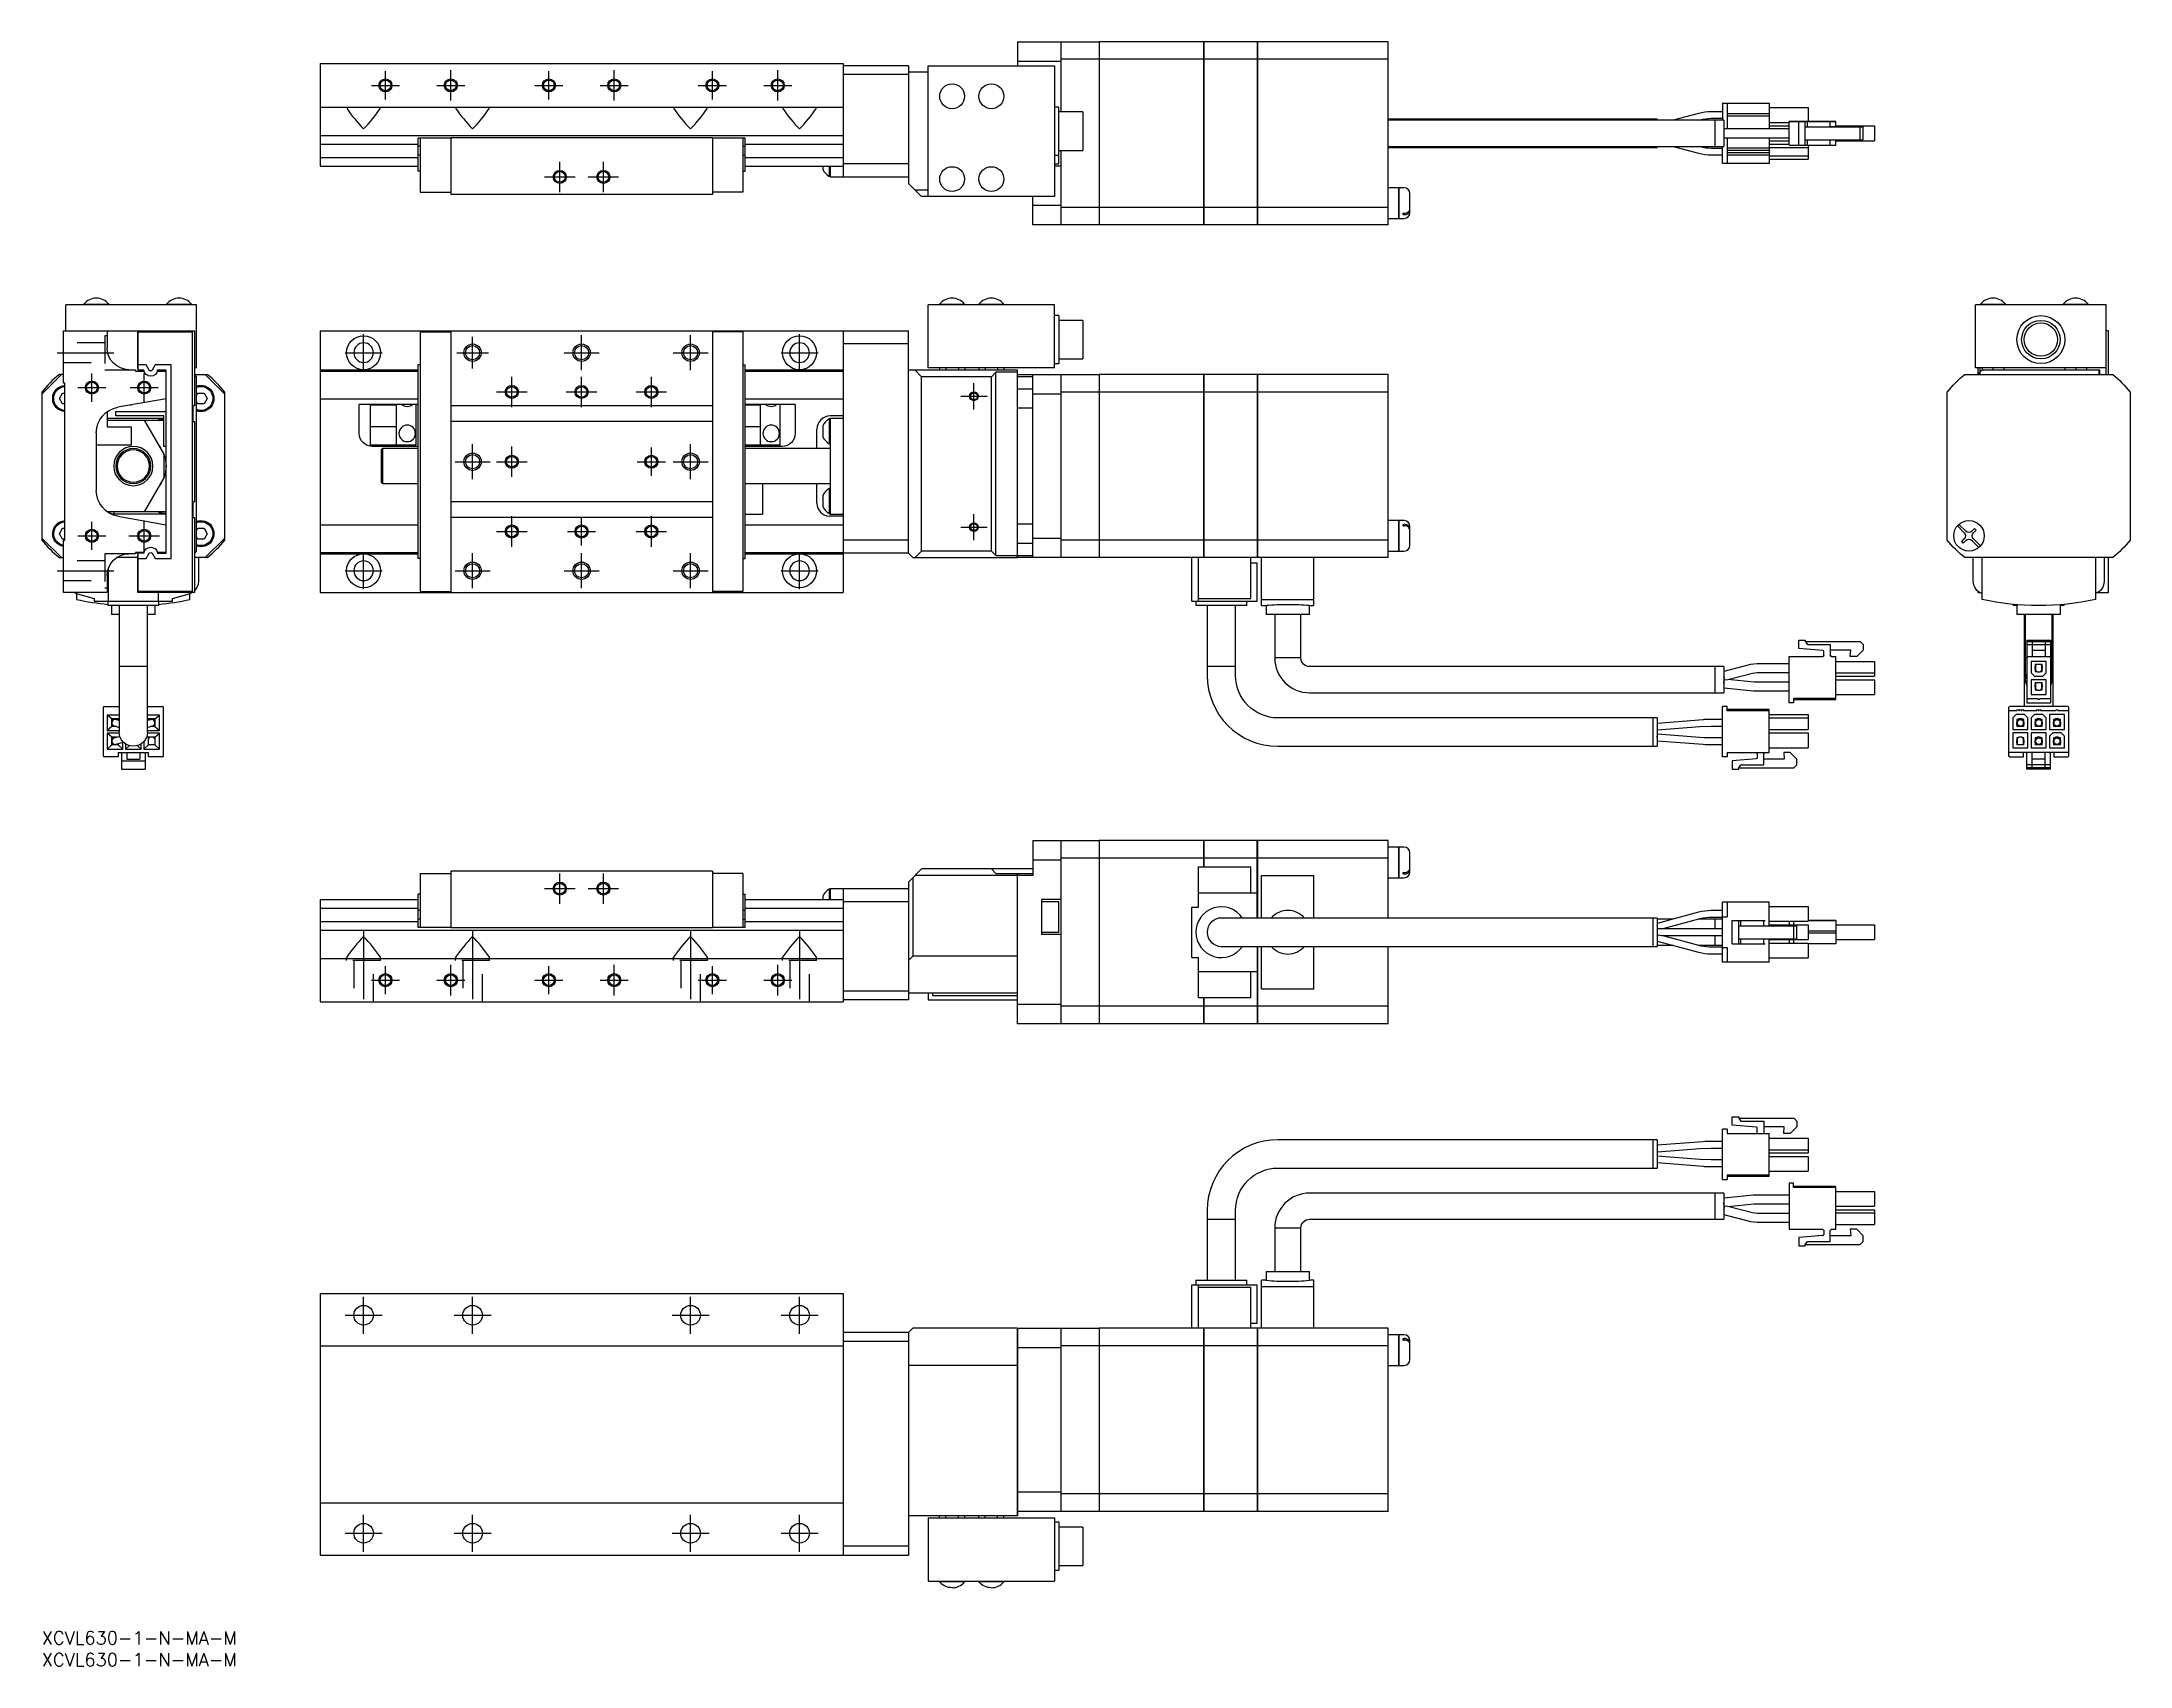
# Model space of a CAD drawing. Extents: x 0 to 479, y -8 to 365.
import ezdxf

# ---------------------------------------------------------------- set-up
doc = ezdxf.new("R2010")
doc.units = 0
doc.header["$LTSCALE"] = 0.5
doc.linetypes.add('CENTER', pattern=[50.8, 31.75, -6.35, 6.35, -6.35])
doc.linetypes.add('DASHED', pattern=[19.05, 12.7, -6.35])
for name, color, linetype in [('MSM_CENTER', 1, 'CENTER'), ('MSM_CONTINUOUS', 7, 'CONTINUOUS'), ('MSM_DASHED', 4, 'DASHED'), ('MSM_NARROW', 5, 'CONTINUOUS'), ('MSM_PART_NUMBER', 7, 'CONTINUOUS')]:
    doc.layers.add(name, color=color, linetype=linetype)
doc.styles.get("Standard").update_dxf_attribs({"font": 'txt.shx', "height": 3, "bigfont": 'bigfont.shx'})

msp = doc.modelspace()

# ---------------------------------------------------------------- texts
at = {"layer": 'MSM_PART_NUMBER'}
for p in [(0, -3), (0, -8)]:
    msp.add_text('XCVL630-1-N-MA-M', height=3, dxfattribs=at).set_placement(p)

# ---------------------------------------------------------------- linework, layer by layer
at = {"layer": 'MSM_CENTER'}
for p, q in [((75.6, 354.54), (82.05, 354.54)), ((78.83, 351.31), (78.83, 357.76)), ((90.6, 354.54), (97.05, 354.54)), ((93.83, 351.04), (93.83, 358.04)), ((113.1, 354.54), (119.55, 354.54)), ((116.33, 351.31), (116.33, 357.76)), ((128.1, 354.54), (134.55, 354.54)), ((131.33, 351.04), (131.33, 358.04)), ((150.6, 354.54), (157.05, 354.54)), ((153.83, 351.31), (153.83, 357.76)), ((165.6, 354.54), (172.05, 354.54)), ((168.83, 351.04), (168.83, 358.04)), ((118.83, 330.04), (118.83, 337.04)), ((128.83, 330.04), (128.83, 337.04)), ((115.33, 333.54), (122.33, 333.54)), ((125.33, 333.54), (132.33, 333.54)), ((73.83, 288.98), (73.83, 297.48)), ((123.83, 289.23), (123.83, 297.23)), ((148.83, 289.23), (148.83, 297.23)), ((173.83, 288.98), (173.83, 297.48)), ((3.5, 293.23), (16.5, 293.23)), ((69.58, 293.23), (78.08, 293.23)), ((95.2, 293.23), (102.45, 293.23)), ((98.83, 289.61), (98.83, 296.85)), ((119.83, 293.23), (127.83, 293.23)), ((144.83, 293.23), (152.83, 293.23)), ((169.58, 293.23), (178.08, 293.23)), ((11.5, 282), (11.5, 288.46)), ((23.5, 282), (23.5, 288.46)), ((107.83, 280.73), (107.83, 287.73)), ((123.83, 280.73), (123.83, 287.73)), ((139.83, 280.73), (139.83, 287.73)), ((8.27, 285.23), (14.73, 285.23)), ((20.27, 285.23), (26.73, 285.23)), ((104.33, 284.23), (111.33, 284.23)), ((120.33, 284.23), (127.33, 284.23)), ((136.33, 284.23), (143.33, 284.23)), ((210.83, 283.23), (216.83, 283.23)), ((213.83, 280.23), (213.83, 286.23)), ((98.83, 264.23), (98.83, 272.23)), ((107.83, 264.73), (107.83, 271.73)), ((139.83, 265), (139.83, 271.46)), ((148.83, 264.23), (148.83, 272.23)), ((94.83, 268.23), (102.83, 268.23)), ((104.33, 268.23), (111.33, 268.23)), ((136.6, 268.23), (143.05, 268.23)), ((144.83, 268.23), (152.83, 268.23)), ((11.5, 248), (11.5, 254.46)), ((23.5, 247.73), (23.5, 254.73)), ((107.83, 248.73), (107.83, 255.73)), ((123.83, 249), (123.83, 255.46)), ((139.83, 248.73), (139.83, 255.73)), ((213.83, 250.23), (213.83, 256.23)), ((8.27, 251.23), (14.73, 251.23)), ((20, 251.23), (27, 251.23)), ((104.33, 252.23), (111.33, 252.23)), ((120.6, 252.23), (127.05, 252.23)), ((136.33, 252.23), (143.33, 252.23)), ((210.83, 253.23), (216.83, 253.23)), ((73.83, 238.98), (73.83, 247.48)), ((98.83, 239.23), (98.83, 247.23)), ((123.83, 239.23), (123.83, 247.23)), ((148.83, 239.23), (148.83, 247.23)), ((173.83, 238.98), (173.83, 247.48)), ((3.5, 243.23), (16.5, 243.23)), ((69.58, 243.23), (78.08, 243.23)), ((94.83, 243.23), (102.83, 243.23)), ((119.83, 243.23), (127.83, 243.23)), ((144.83, 243.23), (152.83, 243.23)), ((169.58, 243.23), (178.08, 243.23)), ((118.83, 166.83), (118.83, 173.83)), ((128.83, 166.83), (128.83, 173.83)), ((115.33, 170.33), (122.33, 170.33)), ((125.33, 170.33), (132.33, 170.33)), ((73.83, 160.83), (73.83, 142.33)), ((98.83, 160.83), (98.83, 142.33)), ((148.83, 160.83), (148.83, 142.33)), ((173.83, 160.83), (173.83, 142.33)), ((75.6, 149.33), (82.05, 149.33)), ((78.83, 146.1), (78.83, 152.56)), ((90.6, 149.33), (97.05, 149.33)), ((93.83, 145.83), (93.83, 152.83)), ((113.1, 149.33), (119.55, 149.33)), ((116.33, 146.1), (116.33, 152.56)), ((128.1, 149.33), (134.55, 149.33)), ((131.33, 145.83), (131.33, 152.83)), ((150.6, 149.33), (157.05, 149.33)), ((153.83, 146.1), (153.83, 152.56)), ((165.6, 149.33), (172.05, 149.33)), ((168.83, 145.83), (168.83, 152.83)), ((73.83, 68.25), (73.83, 76.75)), ((98.83, 68.25), (98.83, 76.75)), ((148.83, 68.25), (148.83, 76.75)), ((173.83, 68.25), (173.83, 76.75)), ((69.58, 72.5), (78.08, 72.5)), ((94.58, 72.5), (103.08, 72.5)), ((144.58, 72.5), (153.08, 72.5)), ((169.58, 72.5), (178.08, 72.5)), ((73.83, 18.25), (73.83, 26.75)), ((98.83, 18.25), (98.83, 26.75)), ((148.83, 18.25), (148.83, 26.75)), ((173.83, 18.25), (173.83, 26.75)), ((69.58, 22.5), (78.08, 22.5)), ((94.58, 22.5), (103.08, 22.5)), ((144.58, 22.5), (153.08, 22.5)), ((169.58, 22.5), (178.08, 22.5))]:
    msp.add_line(p, q, dxfattribs=at)
at = {"layer": 'MSM_CONTINUOUS'}
for p, q in [((223.83, 364.54), (223.83, 359.04)), ((223.83, 364.54), (242.53, 364.54)), ((233.83, 348.46), (233.83, 364.54)), ((242.53, 364.54), (242.53, 322.54)), ((242.58, 364.49), (242.53, 364.49)), ((242.58, 364.54), (242.58, 322.54)), ((266.53, 364.54), (242.58, 364.54)), ((266.53, 364.54), (266.53, 322.54)), ((266.58, 364.49), (266.53, 364.49)), ((266.58, 364.54), (266.58, 322.54)), ((278.83, 364.54), (266.58, 364.54)), ((278.83, 364.54), (278.83, 322.54)), ((278.88, 364.49), (278.83, 364.49)), ((278.88, 364.54), (278.88, 322.54)), ((308.83, 364.54), (278.88, 364.54)), ((308.83, 322.54), (308.83, 364.54)), ((63.83, 359.54), (183.83, 359.54)), ((63.83, 359.54), (63.83, 336.04)), ((183.83, 359.54), (183.83, 333.54)), ((233.83, 360.04), (223.83, 360.04)), ((242.53, 360.51), (233.83, 360.51)), ((242.58, 360.25), (242.53, 360.25)), ((266.53, 360.51), (242.58, 360.51)), ((266.58, 360.25), (266.53, 360.25)), ((278.83, 360.51), (266.58, 360.51)), ((278.88, 360.25), (278.83, 360.25)), ((308.83, 360.51), (278.88, 360.51)), ((198.83, 359.04), (183.83, 359.04)), ((198.83, 357.04), (183.83, 357.04)), ((198.83, 359.04), (198.83, 332.04)), ((203.33, 357.54), (198.83, 357.54)), ((203.33, 359.04), (232.33, 359.04)), ((203.33, 329.04), (203.33, 359.04)), ((232.33, 359.04), (232.33, 329.04)), ((385.58, 350.44), (385.58, 346.54)), ((385.58, 350.44), (396.28, 350.44)), ((386.58, 350.44), (386.58, 344.54)), ((396.28, 350.44), (396.28, 344.54)), ((63.83, 349.54), (183.83, 349.54)), ((233.33, 349.54), (232.33, 349.54)), ((233.33, 336.54), (233.33, 349.54)), ((238.83, 348.46), (233.33, 348.46)), ((238.83, 348.46), (238.83, 339.61)), ((370.58, 346.79), (308.83, 346.79)), ((385.83, 346.54), (308.83, 346.54)), ((369.58, 346.79), (369.58, 346.54)), ((370.58, 346.79), (370.58, 346.54)), ((380.06, 348.11), (374.21, 346.54)), ((380, 346.54), (380.45, 346.66)), ((385.58, 348.49), (382.94, 348.49)), ((382.94, 346.99), (385.58, 346.99)), ((383.83, 340.54), (383.83, 346.54)), ((385.83, 346.54), (385.83, 340.54)), ((396.28, 347.99), (386.58, 347.99)), ((396.28, 347.49), (386.58, 347.49)), ((396.28, 349.44), (405.18, 349.44)), ((396.28, 346.04), (400.83, 346.04)), ((396.28, 345.24), (400.83, 345.24)), ((400.83, 346.23), (408.48, 346.23)), ((401.83, 346.24), (400.83, 346.24)), ((400.83, 346.24), (400.83, 346.23)), ((400.83, 340.83), (400.83, 346.23)), ((411.53, 346.24), (401.83, 346.24)), ((408.59, 346.23), (403.03, 346.23)), ((403.03, 346.23), (404.53, 346.23)), ((403.03, 340.83), (403.03, 346.23)), ((404.53, 346.23), (405.03, 346.23)), ((404.53, 340.83), (404.53, 346.23)), ((404.53, 345.04), (417.13, 345.04)), ((405.03, 346.23), (410.28, 346.23)), ((405.03, 345.04), (405.03, 346.23)), ((405.18, 349.44), (405.18, 346.24)), ((408.48, 346.23), (408.78, 346.23)), ((408.78, 346.23), (408.59, 346.23)), ((410.28, 345.04), (410.28, 346.23)), ((410.28, 346.23), (410.58, 346.23)), ((414.96, 345.04), (410.28, 345.04)), ((410.58, 345.04), (410.28, 345.04)), ((410.58, 346.23), (411.53, 346.23)), ((411.53, 346.23), (411.53, 346.24)), ((411.53, 345.04), (411.53, 346.23)), ((411.53, 345.24), (420.43, 345.24)), ((411.53, 345.24), (420.43, 345.24)), ((411.53, 345.24), (420.43, 345.24)), ((414.83, 345.04), (414.96, 345.04)), ((416.33, 345.04), (414.96, 345.04)), ((417.83, 345.04), (416.33, 345.04)), ((417.13, 345.04), (417.83, 345.04)), ((417.13, 342.04), (417.13, 345.04)), ((417.83, 342.04), (417.83, 345.04)), ((420.43, 345.24), (420.43, 341.84)), ((63.83, 343.04), (183.83, 343.04)), ((63.83, 341.07), (86.33, 341.07)), ((93.83, 342.44), (86.33, 342.44)), ((86.33, 334.84), (86.33, 342.44)), ((86.83, 340.56), (86.33, 340.56)), ((86.83, 342.44), (86.83, 330.04)), ((93.83, 342.54), (93.83, 329.54)), ((153.83, 342.54), (93.83, 342.54)), ((153.83, 342.54), (153.83, 329.54)), ((161.33, 342.44), (153.83, 342.44)), ((160.83, 342.44), (160.83, 330.04)), ((160.83, 340.56), (161.33, 340.56)), ((161.33, 334.84), (161.33, 342.44)), ((161.33, 341.07), (183.83, 341.07)), ((308.83, 340.54), (385.83, 340.54)), ((308.83, 340.29), (370.58, 340.29)), ((369.58, 340.54), (369.58, 340.29)), ((370.58, 340.54), (370.58, 340.29)), ((374.21, 340.54), (380.06, 338.97)), ((380.45, 340.41), (380, 340.54)), ((385.58, 336.64), (385.58, 340.54)), ((392.73, 344.54), (385.83, 344.54)), ((392.2, 344.54), (385.83, 344.54)), ((385.83, 342.54), (392.2, 342.54)), ((386.58, 342.54), (386.58, 336.64)), ((393.47, 344.54), (392.2, 344.54)), ((392.2, 342.54), (393.47, 342.54)), ((392.92, 344.54), (392.73, 344.54)), ((400.83, 344.54), (392.92, 344.54)), ((400.83, 344.54), (393.47, 344.54)), ((393.47, 342.54), (400.83, 342.54)), ((396.28, 342.54), (396.28, 336.64)), ((396.28, 341.84), (400.83, 341.84)), ((396.28, 341.04), (400.83, 341.04)), ((396.28, 340.29), (405.18, 340.29)), ((400.83, 340.83), (403.03, 340.83)), ((403.03, 340.83), (404.53, 340.83)), ((404.53, 342.04), (417.13, 342.04)), ((404.53, 340.83), (405.03, 340.83)), ((405.03, 340.83), (405.03, 342.04)), ((405.03, 340.83), (410.28, 340.83)), ((405.18, 340.83), (405.18, 337.64)), ((410.28, 340.83), (410.28, 342.04)), ((410.28, 340.83), (410.58, 340.83)), ((410.58, 340.83), (411.53, 340.83)), ((411.53, 340.83), (411.53, 342.04)), ((411.53, 341.84), (420.43, 341.84)), ((417.13, 342.04), (417.83, 342.04)), ((63.83, 338), (86.33, 338)), ((63.83, 336.04), (86.33, 336.04)), ((86.83, 338.51), (86.33, 338.51)), ((160.83, 338.51), (161.33, 338.51)), ((161.33, 338), (183.83, 338)), ((161.33, 336.04), (183.83, 336.04)), ((179.18, 336.04), (179.18, 335.33)), ((180.63, 336.04), (180.63, 333.68)), ((180.83, 336.04), (180.83, 333.54)), ((198.83, 336.54), (183.83, 336.54)), ((232.33, 338.54), (233.33, 338.54)), ((232.33, 336.54), (233.33, 336.54)), ((233.83, 336.04), (232.33, 336.04)), ((233.33, 339.61), (238.83, 339.61)), ((233.83, 322.54), (233.83, 339.61)), ((385.58, 340.09), (382.95, 340.09)), ((382.95, 338.59), (385.58, 338.59)), ((396.28, 336.64), (385.58, 336.64)), ((396.28, 340.14), (386.58, 340.14)), ((396.28, 339.64), (386.58, 339.64)), ((396.28, 339.59), (386.58, 339.59)), ((396.28, 339.09), (386.58, 339.09)), ((396.28, 339.04), (386.58, 339.04)), ((396.28, 338.54), (386.58, 338.54)), ((396.28, 338.39), (405.18, 338.39)), ((396.28, 337.64), (405.18, 337.64)), ((86.83, 334.84), (86.33, 334.84)), ((160.83, 334.84), (161.33, 334.84)), ((180.63, 333.68), (180.83, 333.68)), ((180.83, 333.54), (198.83, 333.54)), ((201.83, 329.04), (198.83, 332.04)), ((311.33, 331.04), (308.83, 331.04)), ((311.33, 324.04), (311.33, 331.04)), ((311.38, 330.99), (311.33, 330.99)), ((311.38, 324.04), (311.38, 331.04)), ((312.53, 331.04), (311.38, 331.04)), ((86.83, 330.04), (93.83, 330.04)), ((153.83, 329.54), (93.83, 329.54)), ((160.83, 330.04), (153.83, 330.04)), ((203.33, 330.54), (200.33, 330.54)), ((232.33, 329.04), (201.83, 329.04)), ((227.33, 322.54), (227.33, 329.04)), ((227.33, 327.04), (233.83, 327.04)), ((242.53, 326.56), (233.83, 326.56)), ((242.58, 326.82), (242.53, 326.82)), ((266.53, 326.56), (242.58, 326.56)), ((266.58, 326.82), (266.53, 326.82)), ((278.83, 326.56), (266.58, 326.56)), ((278.88, 326.82), (278.83, 326.82)), ((308.83, 326.56), (278.88, 326.56)), ((313.83, 325.34), (313.83, 329.74)), ((242.53, 322.54), (227.33, 322.54)), ((242.58, 322.59), (242.53, 322.59)), ((266.53, 322.54), (242.58, 322.54)), ((266.58, 322.59), (266.53, 322.59)), ((278.83, 322.54), (266.58, 322.54)), ((278.88, 322.59), (278.83, 322.59)), ((308.83, 322.54), (278.88, 322.54)), ((308.83, 324.04), (311.33, 324.04)), ((311.33, 324.09), (311.38, 324.09)), ((311.38, 324.04), (312.53, 324.04)), ((312.33, 325.24), (312.53, 325.24)), ((312.33, 324.89), (312.33, 325.24)), ((312.33, 324.89), (312.53, 324.89)), ((5.5, 298.23), (5.5, 304.23)), ((35.5, 304.23), (5.5, 304.23)), ((9.65, 304.39), (15.35, 304.39)), ((9.65, 304.39), (9.65, 304.23)), ((15.35, 304.23), (15.35, 304.39)), ((28.65, 304.39), (34.35, 304.39)), ((28.65, 304.39), (28.65, 304.23)), ((34.35, 304.23), (34.35, 304.39)), ((35.5, 289.73), (35.5, 304.23)), ((203.33, 289.73), (203.33, 304.23)), ((232.33, 304.23), (203.33, 304.23)), ((205.98, 304.39), (211.68, 304.39)), ((205.98, 304.39), (205.98, 304.23)), ((211.68, 304.23), (211.68, 304.39)), ((214.98, 304.39), (220.68, 304.39)), ((214.98, 304.39), (214.98, 304.23)), ((220.68, 304.23), (220.68, 304.39)), ((232.33, 289.73), (232.33, 304.23)), ((443.58, 289.73), (443.58, 304.23)), ((473.58, 304.23), (443.58, 304.23)), ((444.73, 304.39), (450.43, 304.39)), ((444.73, 304.39), (444.73, 304.23)), ((450.43, 304.23), (450.43, 304.39)), ((463.73, 304.39), (469.43, 304.39)), ((463.73, 304.39), (463.73, 304.23)), ((469.43, 304.23), (469.43, 304.39)), ((473.58, 288.23), (473.58, 304.23)), ((5, 298.23), (35, 298.23)), ((5, 286.23), (5, 298.23)), ((15, 298.23), (15, 294.33)), ((22, 289.63), (22, 298.23)), ((22.1, 289.23), (22.1, 298.03)), ((22.1, 298.03), (34.5, 298.03)), ((34.5, 298.03), (34.5, 238.43)), ((35, 298.23), (35, 281.03)), ((63.83, 298.23), (63.83, 238.23)), ((63.83, 298.23), (198.83, 298.23)), ((86.83, 298.03), (93.83, 298.03)), ((86.83, 298.03), (86.83, 238.43)), ((93.83, 298.23), (93.83, 238.23)), ((153.83, 298.23), (153.83, 238.23)), ((160.83, 298.03), (153.83, 298.03)), ((160.83, 298.03), (160.83, 238.43)), ((183.83, 298.23), (183.83, 238.23)), ((198.83, 247.23), (198.83, 298.23)), ((233.33, 301.73), (232.33, 301.73)), ((233.33, 301.73), (233.33, 290.73)), ((238.83, 300.65), (233.33, 300.65)), ((238.83, 300.65), (238.83, 291.8)), ((474.08, 298.23), (473.58, 298.23)), ((474.08, 288.23), (474.08, 298.23)), ((198.83, 295.23), (183.83, 295.23)), ((4.5, 288.23), (0, 283.73)), ((5, 288.23), (4.03, 288.23)), ((20, 289.33), (21.5, 289.33)), ((21.5, 289.33), (21.5, 289.03)), ((21.5, 289.03), (23.46, 289.03)), ((22.1, 289.63), (22, 289.63)), ((23.97, 290.43), (22.1, 290.43)), ((23.42, 289.23), (22.1, 289.23)), ((24.66, 289.23), (23.97, 290.43)), ((26.02, 290.43), (25.34, 289.23)), ((29.7, 290.43), (26.02, 290.43)), ((26.54, 289.03), (28.5, 289.03)), ((28.5, 289.23), (26.58, 289.23)), ((28.5, 247.23), (28.5, 289.23)), ((29.7, 246.03), (29.7, 290.43)), ((35.5, 289.73), (35, 289.73)), ((35, 288.23), (37.97, 288.23)), ((35.5, 287.73), (35, 288.23)), ((35.5, 247.73), (35.5, 287.73)), ((42, 283.73), (37.5, 288.23)), ((63.83, 289.33), (86.33, 289.33)), ((63.83, 289.03), (86.33, 289.03)), ((86.33, 246.03), (86.33, 290.43)), ((86.83, 290.43), (86.33, 290.43)), ((160.83, 290.43), (161.33, 290.43)), ((161.33, 246.03), (161.33, 290.43)), ((161.33, 289.33), (183.83, 289.33)), ((161.33, 289.03), (183.83, 289.03)), ((223.83, 289.23), (198.83, 289.23)), ((201.83, 287.73), (200.33, 289.23)), ((201.83, 247.73), (201.83, 287.73)), ((217.83, 287.73), (201.83, 287.73)), ((232.33, 289.73), (203.33, 289.73)), ((205.94, 289.73), (205.94, 289.23)), ((207.38, 289.73), (207.38, 289.23)), ((210.27, 289.73), (210.27, 289.23)), ((211.71, 289.73), (211.71, 289.23)), ((214.94, 289.73), (214.94, 289.23)), ((216.38, 289.73), (216.38, 289.23)), ((218.83, 288.73), (217.83, 287.73)), ((217.83, 247.73), (217.83, 287.73)), ((223.83, 288.73), (218.83, 288.73)), ((218.83, 246.73), (218.83, 288.73)), ((219.27, 289.73), (219.27, 289.23)), ((220.71, 289.73), (220.71, 289.23)), ((223.83, 246.23), (223.83, 289.23)), ((223.83, 288.23), (242.53, 288.23)), ((227.33, 287.73), (223.83, 287.73)), ((227.33, 246.23), (227.33, 288.23)), ((232.33, 290.73), (233.33, 290.73)), ((233.33, 291.8), (238.83, 291.8)), ((233.83, 246.23), (233.83, 288.23)), ((242.53, 288.23), (242.53, 246.23)), ((242.58, 288.18), (242.53, 288.18)), ((242.58, 288.23), (242.58, 246.23)), ((266.53, 288.23), (242.58, 288.23)), ((266.53, 288.23), (266.53, 246.23)), ((266.58, 288.18), (266.53, 288.18)), ((266.58, 288.23), (266.58, 246.23)), ((278.83, 288.23), (266.58, 288.23)), ((278.83, 288.23), (278.83, 246.23)), ((278.88, 288.18), (278.83, 288.18)), ((278.88, 288.23), (278.88, 246.23)), ((308.83, 288.23), (278.88, 288.23)), ((308.83, 246.23), (308.83, 288.23)), ((441.11, 288.23), (475.05, 288.23)), ((473.58, 289.73), (443.58, 289.73)), ((444.08, 289.73), (444.08, 288.23)), ((444.58, 288.73), (444.08, 288.23)), ((444.58, 289.73), (444.58, 288.23)), ((445.08, 289.23), (444.58, 288.73)), ((445.08, 289.73), (445.08, 289.23)), ((472.08, 289.23), (445.08, 289.23)), ((447.58, 289.73), (447.58, 289.23)), ((450.08, 289.73), (450.08, 289.23)), ((464.08, 289.73), (464.08, 289.23)), ((466.58, 289.73), (466.58, 289.23)), ((469.08, 289.73), (469.08, 289.23)), ((471.98, 288.23), (471.98, 289.23)), ((472.08, 288.23), (472.08, 289.23)), ((0, 284.2), (0, 250.26)), ((4.06, 282.73), (4.78, 283.98)), ((4.78, 281.48), (4.06, 282.73)), ((4.78, 283.98), (5.3, 283.98)), ((5.3, 286.23), (5, 286.23)), ((5.3, 250.23), (5.3, 286.23)), ((28.5, 282.67), (17.46, 280.73)), ((35.5, 283.49), (35.78, 283.98)), ((35.78, 283.98), (37.22, 283.98)), ((37.22, 283.98), (37.94, 282.73)), ((37.94, 282.73), (37.22, 281.48)), ((42, 250.26), (42, 284.2)), ((63.83, 282.67), (86.33, 282.67)), ((161.33, 282.67), (183.83, 282.67)), ((223.83, 284.96), (227.33, 284.96)), ((233.83, 283.73), (227.33, 283.73)), ((242.53, 284.2), (233.83, 284.2)), ((242.58, 283.94), (242.53, 283.94)), ((266.53, 284.2), (242.58, 284.2)), ((266.58, 283.94), (266.53, 283.94)), ((278.83, 284.2), (266.58, 284.2)), ((278.88, 283.94), (278.83, 283.94)), ((308.83, 284.2), (278.88, 284.2)), ((437.08, 250.26), (437.08, 284.2)), ((479.08, 284.2), (479.08, 250.26)), ((5.3, 281.48), (4.78, 281.48)), ((15, 279.69), (15, 276.23)), ((15, 278.23), (28, 278.23)), ((17, 279.73), (28.5, 279.73)), ((17, 278.73), (17, 279.73)), ((28, 278.73), (17, 278.73)), ((20.5, 281.23), (20.29, 281.23)), ((20.5, 281.26), (20.5, 281.23)), ((28, 271.73), (28, 278.73)), ((35, 281.03), (34.65, 281.03)), ((34.65, 281.03), (34.65, 277.43)), ((35.78, 281.48), (35.5, 281.96)), ((37.22, 281.48), (35.78, 281.48)), ((86.33, 281.35), (72.83, 281.35)), ((72.83, 274.73), (72.83, 281.35)), ((75.33, 281.35), (75.33, 272.03)), ((81.33, 281.23), (75.33, 281.23)), ((81.33, 281.35), (81.33, 272.03)), ((85.83, 281.35), (85.83, 272.03)), ((153.83, 281.03), (93.83, 281.03)), ((172.83, 281.35), (161.33, 281.35)), ((164.83, 281.23), (161.33, 281.23)), ((164.83, 281.35), (164.83, 272.03)), ((169.33, 281.35), (169.33, 272.03)), ((172.83, 281.35), (172.83, 274.73)), ((180.63, 278.09), (180.63, 272.37)), ((180.83, 278.09), (180.63, 278.09)), ((183.83, 278.72), (180.83, 278.72)), ((180.83, 278.23), (183.83, 278.23)), ((180.83, 278.23), (180.83, 256.23)), ((227.33, 280.49), (223.83, 280.49)), ((12.5, 274.82), (12.5, 261.64)), ((15, 276.23), (20.5, 276.23)), ((15.05, 277.73), (28, 277.73)), ((20.5, 276.23), (20.5, 272.03)), ((23.5, 277.73), (28, 269.93)), ((34.65, 277.43), (35, 277.43)), ((35, 277.43), (35, 259.03)), ((81.33, 276.23), (75.33, 276.23)), ((153.83, 277.43), (93.83, 277.43)), ((164.83, 276.23), (161.33, 276.23)), ((177.83, 271.23), (177.83, 275.72)), ((179.18, 276.44), (179.18, 274.02)), ((20.5, 272.03), (12.5, 272.03)), ((28.5, 271.73), (28, 271.73)), ((28, 269.93), (28, 264.52)), ((85.83, 272.03), (75.33, 272.03)), ((86.33, 271.73), (75.83, 271.73)), ((78.13, 271.23), (77.83, 270.93)), ((77.83, 270.93), (77.83, 263.53)), ((78.13, 271.23), (78.13, 263.23)), ((86.33, 271.23), (78.13, 271.23)), ((169.33, 272.03), (161.33, 272.03)), ((169.83, 271.73), (161.33, 271.73)), ((180.83, 271.23), (161.33, 271.23)), ((180.63, 272.37), (180.83, 272.37)), ((28, 264.52), (23.5, 256.73)), ((77.83, 263.53), (78.13, 263.23)), ((34.65, 259.03), (34.65, 255.43)), ((35, 259.03), (34.65, 259.03)), ((78.13, 263.23), (86.33, 263.23)), ((153.83, 259.03), (93.83, 259.03)), ((161.33, 263.23), (180.83, 263.23)), ((165.33, 263.23), (165.33, 256.23)), ((177.83, 258.72), (177.83, 263.23)), ((179.18, 260.44), (179.18, 258.02)), ((180.63, 262.09), (180.63, 256.37)), ((180.83, 262.09), (180.63, 262.09)), ((28.5, 256.73), (15.05, 256.73)), ((28.5, 256.23), (16.05, 256.23)), ((16.5, 256.73), (16.5, 256.23)), ((17.46, 255.73), (28.5, 253.78)), ((34.65, 255.43), (35, 255.43)), ((35, 255.43), (35, 238.23)), ((153.83, 255.43), (93.83, 255.43)), ((161.33, 256.23), (165.33, 256.23)), ((180.63, 256.37), (180.83, 256.37)), ((180.83, 256.23), (183.83, 256.23)), ((183.83, 255.72), (180.83, 255.72)), ((223.83, 253.96), (227.33, 253.96)), ((311.33, 254.73), (308.83, 254.73)), ((311.33, 247.73), (311.33, 254.73)), ((311.38, 254.68), (311.33, 254.68)), ((311.38, 247.73), (311.38, 254.73)), ((312.53, 254.73), (311.38, 254.73)), ((0, 250.73), (4.5, 246.23)), ((4.06, 251.73), (4.78, 252.98)), ((4.78, 250.48), (4.06, 251.73)), ((4.78, 252.98), (5.3, 252.98)), ((5.3, 250.48), (4.78, 250.48)), ((5, 238.23), (5, 250.23)), ((5, 250.23), (5.3, 250.23)), ((35.5, 252.49), (35.78, 252.98)), ((35.78, 250.48), (35.5, 250.96)), ((35.78, 252.98), (37.22, 252.98)), ((37.22, 250.48), (35.78, 250.48)), ((37.22, 252.98), (37.94, 251.73)), ((37.94, 251.73), (37.22, 250.48)), ((37.5, 246.23), (42, 250.73)), ((63.83, 253.78), (86.33, 253.78)), ((161.33, 253.78), (183.83, 253.78)), ((198.83, 250.23), (183.83, 250.23)), ((227.33, 249.49), (223.83, 249.49)), ((227.33, 250.73), (233.83, 250.73)), ((242.53, 250.26), (233.83, 250.26)), ((242.58, 250.51), (242.53, 250.51)), ((266.53, 250.26), (242.58, 250.26)), ((266.58, 250.51), (266.53, 250.51)), ((278.83, 250.26), (266.58, 250.26)), ((278.88, 250.51), (278.83, 250.51)), ((308.83, 250.26), (278.88, 250.26)), ((312.33, 253.87), (312.53, 253.87)), ((312.33, 253.52), (312.33, 253.87)), ((312.33, 253.52), (312.53, 253.52)), ((313.83, 249.03), (313.83, 253.43)), ((441.02, 251.93), (439.43, 253.52)), ((439.79, 253.87), (441.37, 252.29)), ((440.42, 249.92), (441.02, 250.52)), ((440.77, 249.57), (440.42, 249.92)), ((441.37, 250.17), (440.77, 249.57)), ((442.78, 252.29), (443.39, 252.89)), ((443.45, 249.5), (442.78, 250.17)), ((443.74, 252.54), (443.14, 251.93)), ((443.14, 250.52), (444.72, 248.94)), ((443.39, 252.89), (443.74, 252.54)), ((444.37, 248.58), (443.45, 249.5)), ((4.03, 246.23), (5, 246.23)), ((22, 246.23), (17.14, 246.23)), ((17.14, 246.23), (17.14, 246.23)), ((21.5, 247.13), (20, 247.13)), ((23.46, 247.43), (21.5, 247.43)), ((21.5, 247.43), (21.5, 247.13)), ((23.42, 247.23), (21.5, 247.23)), ((22, 238.23), (22, 246.83)), ((22, 246.83), (22.1, 246.83)), ((22.1, 238.43), (22.1, 247.23)), ((22.1, 246.03), (23.97, 246.03)), ((23.97, 246.03), (24.66, 247.22)), ((25.34, 247.22), (26.02, 246.03)), ((26.02, 246.03), (29.7, 246.03)), ((28.5, 247.43), (26.54, 247.43)), ((26.58, 247.23), (28.5, 247.23)), ((28.2, 247.43), (28, 247.23)), ((35, 247.23), (35.5, 247.73)), ((37.97, 246.23), (35, 246.23)), ((36, 240.81), (36, 246.23)), ((63.83, 247.43), (86.33, 247.43)), ((63.83, 247.13), (86.33, 247.13)), ((86.83, 246.03), (86.33, 246.03)), ((160.83, 246.03), (161.33, 246.03)), ((161.33, 247.43), (183.83, 247.43)), ((161.33, 247.13), (183.83, 247.13)), ((198.83, 247.23), (183.83, 247.23)), ((198.83, 247.23), (199.83, 246.23)), ((199.83, 246.23), (223.73, 246.23)), ((200.33, 246.23), (201.83, 247.73)), ((217.83, 247.73), (201.83, 247.73)), ((217.83, 247.73), (218.83, 246.73)), ((218.83, 246.73), (223.73, 246.73)), ((223.83, 246.85), (223.73, 246.73)), ((223.73, 246.24), (223.73, 246.73)), ((223.83, 246.33), (223.73, 246.23)), ((223.83, 246.73), (227.33, 246.73)), ((242.53, 246.23), (223.83, 246.23)), ((242.58, 246.28), (242.53, 246.28)), ((278.83, 246.23), (242.58, 246.23)), ((263.83, 236.23), (263.83, 246.23)), ((265.33, 236.23), (265.33, 246.23)), ((266.58, 246.28), (266.53, 246.28)), ((277.33, 236.83), (277.33, 246.23)), ((277.33, 245.03), (278.83, 245.03)), ((278.88, 246.28), (278.83, 246.28)), ((278.83, 236.23), (278.83, 245.03)), ((308.83, 246.23), (278.88, 246.23)), ((279.83, 235.23), (279.83, 246.23)), ((291.83, 235.23), (291.83, 246.23)), ((308.83, 247.73), (311.33, 247.73)), ((311.33, 247.78), (311.38, 247.78)), ((311.38, 247.73), (312.53, 247.73)), ((475.05, 246.23), (441.11, 246.23)), ((443.08, 240.81), (443.08, 246.23)), ((445.08, 236.66), (445.08, 246.23)), ((471.08, 246.23), (471.08, 236.66)), ((473.08, 246.23), (473.08, 240.81)), ((474.08, 238.23), (474.08, 246.23)), ((15, 242.13), (15, 238.23)), ((15.22, 243.58), (15.22, 236.23)), ((15, 238.23), (5, 238.23)), ((8, 237.98), (8, 236.66)), ((8.17, 237.92), (12, 236.83)), ((12, 236.83), (12, 236.23)), ((12, 236.23), (30, 236.23)), ((15.18, 236.23), (15.18, 235.23)), ((26.82, 235.23), (15.18, 235.23)), ((16, 235.23), (16, 233.23)), ((17.75, 235.23), (17.75, 206.23)), ((35, 238.23), (22, 238.23)), ((34.5, 238.43), (22.1, 238.43)), ((24.25, 206.23), (24.25, 235.23)), ((26, 233.23), (26, 235.23)), ((26.78, 236.23), (26.78, 238.23)), ((26.82, 235.23), (26.82, 236.23)), ((30, 236.83), (33.83, 237.92)), ((30, 236.23), (30, 236.83)), ((34, 236.66), (34, 237.98)), ((63.83, 238.23), (183.83, 238.23)), ((86.83, 238.43), (93.83, 238.43)), ((160.83, 238.43), (153.83, 238.43)), ((263.83, 236.23), (278.83, 236.23)), ((264.76, 236.23), (264.76, 235.23)), ((276.4, 235.23), (264.76, 235.23)), ((265.33, 236.83), (277.33, 236.83)), ((267.33, 235.23), (267.33, 219.23)), ((273.83, 219.23), (273.83, 235.23)), ((276.4, 235.23), (276.4, 236.23)), ((279.83, 236.66), (291.83, 236.66)), ((279.83, 235.23), (280.83, 235.23)), ((280.83, 235.23), (280.83, 233.23)), ((290.83, 235.23), (291.83, 235.23)), ((290.83, 233.23), (290.83, 235.23)), ((444.08, 238.57), (444.08, 238.23)), ((444.08, 238.23), (444.55, 238.23)), ((452.26, 235.51), (452.26, 235.23)), ((453.08, 235.23), (452.26, 235.23)), ((453.08, 235.44), (453.08, 233.23)), ((463.08, 233.23), (463.08, 235.44)), ((463.9, 235.23), (463.08, 235.23)), ((463.9, 235.23), (463.9, 235.51)), ((471.61, 238.23), (474.08, 238.23)), ((17.75, 233.23), (16, 233.23)), ((26, 233.23), (24.25, 233.23)), ((290.83, 233.23), (280.83, 233.23)), ((282.83, 233.23), (282.83, 223.23)), ((288.83, 223.23), (288.83, 233.23)), ((463.08, 233.23), (453.08, 233.23)), ((454.83, 212.13), (454.83, 233.23)), ((455.08, 218.23), (455.08, 233.23)), ((461.08, 233.23), (461.08, 218.23)), ((461.33, 233.23), (461.33, 212.13)), ((403.03, 227.33), (404.53, 227.33)), ((403.03, 225.41), (403.03, 227.33)), ((403.03, 227.33), (404.53, 227.33)), ((408.59, 224.93), (403.03, 225.41)), ((404.53, 227.33), (404.53, 227.03)), ((404.53, 227.03), (417.13, 227.03)), ((404.53, 227.03), (405.03, 226.33)), ((404.53, 227.03), (417.13, 227.03)), ((405.03, 226.33), (410.28, 226.33)), ((410.28, 226.33), (410.28, 223.83)), ((417.13, 227.03), (417.83, 226.33)), ((417.13, 227.03), (417.83, 226.33)), ((417.83, 226.33), (417.83, 225.03)), ((455.38, 227.33), (460.78, 227.33)), ((455.38, 227.33), (455.38, 212.93)), ((455.38, 227.03), (460.78, 227.03)), ((455.38, 226.33), (460.78, 226.33)), ((456.58, 227.03), (456.58, 223.53)), ((459.58, 227.03), (459.58, 223.53)), ((460.78, 227.33), (460.78, 212.93)), ((24.25, 221.23), (17.75, 221.23)), ((273.83, 221.23), (267.33, 221.23)), ((288.83, 223.23), (282.83, 223.23)), ((385.83, 221.23), (290.83, 221.23)), ((383.83, 215.23), (383.83, 221.23)), ((391.95, 221.71), (385.83, 220.11)), ((385.83, 221.23), (385.83, 215.23)), ((393.47, 221.9), (391.95, 221.71)), ((400.83, 221.9), (393.47, 221.9)), ((400.83, 212.93), (400.83, 223.53)), ((400.83, 223.53), (408.48, 223.53)), ((400.83, 223.53), (408.48, 223.53)), ((408.48, 223.53), (408.48, 223.53)), ((408.78, 223.83), (408.78, 224.73)), ((414.96, 225.03), (410.28, 225.03)), ((410.58, 223.53), (410.57, 223.53)), ((410.58, 223.53), (411.53, 223.53)), ((410.58, 223.53), (411.53, 223.53)), ((411.53, 213.68), (411.53, 223.53)), ((411.53, 222.43), (420.43, 222.43)), ((411.53, 222.43), (420.43, 222.43)), ((414.83, 223.53), (414.96, 225.03)), ((414.83, 223.53), (414.96, 225.03)), ((416.33, 223.53), (414.83, 223.53)), ((417.83, 225.03), (416.33, 223.53)), ((420.43, 222.43), (420.43, 219.03)), ((455.08, 221.23), (454.83, 221.23)), ((455.38, 223.23), (455.08, 223.23)), ((455.38, 223.53), (460.78, 223.53)), ((456.38, 222.43), (456.38, 219.78)), ((459.78, 222.43), (456.38, 222.43)), ((456.58, 225.03), (459.58, 225.03)), ((457.18, 221.28), (457.18, 220.78)), ((457.33, 221.28), (457.18, 221.28)), ((457.18, 220.78), (457.33, 220.78)), ((457.28, 221.78), (458.88, 221.78)), ((457.28, 221.78), (457.28, 221.28)), ((457.28, 220.78), (457.28, 220.13)), ((457.33, 221.78), (457.33, 220.4)), ((457.33, 220.4), (457.7, 220.03)), ((458.45, 220.03), (458.83, 220.4)), ((458.83, 220.4), (458.83, 221.78)), ((458.83, 221.28), (458.98, 221.28)), ((458.83, 220.78), (458.98, 220.78)), ((458.88, 221.28), (458.88, 221.78)), ((458.88, 220.13), (458.88, 220.78)), ((458.98, 220.78), (458.98, 221.28)), ((459.78, 219.78), (459.78, 222.43)), ((461.08, 223.23), (460.78, 223.23)), ((461.33, 221.23), (461.08, 221.23)), ((386.05, 218.23), (385.83, 219.08)), ((386.05, 218.23), (385.83, 219.08)), ((385.83, 217.38), (385.92, 218.37)), ((385.83, 216.37), (392.63, 215.72)), ((386.01, 218.36), (385.92, 218.37)), ((386.05, 218.23), (386.77, 218.29)), ((386.77, 218.29), (392.46, 219.77)), ((392.83, 217.71), (386.77, 218.29)), ((392.46, 219.77), (393.47, 219.9)), ((392.63, 215.72), (392.92, 215.7)), ((392.92, 217.7), (392.83, 217.71)), ((400.83, 217.7), (392.92, 217.7)), ((392.92, 215.7), (400.83, 215.7)), ((393.47, 219.9), (400.83, 219.9)), ((411.53, 219.78), (420.43, 219.78)), ((411.53, 219.03), (420.43, 219.03)), ((411.53, 218.23), (420.43, 218.23)), ((411.53, 218.23), (420.43, 218.23)), ((420.43, 218.23), (420.43, 214.83)), ((456.38, 219.78), (457.13, 219.03)), ((459.78, 218.23), (456.38, 218.23)), ((456.38, 218.23), (456.38, 214.83)), ((457.13, 219.03), (459.03, 219.03)), ((457.18, 217.08), (457.18, 216.58)), ((457.33, 217.08), (457.18, 217.08)), ((457.18, 216.58), (457.33, 216.58)), ((457.28, 220.13), (457.6, 220.13)), ((457.28, 217.58), (458.88, 217.58)), ((457.28, 217.58), (457.28, 217.08)), ((457.28, 216.58), (457.28, 215.93)), ((457.28, 215.93), (457.6, 215.93)), ((457.33, 217.58), (457.33, 216.2)), ((457.33, 216.2), (457.7, 215.83)), ((457.7, 220.03), (458.45, 220.03)), ((457.7, 215.83), (458.45, 215.83)), ((458.45, 215.83), (458.83, 216.2)), ((458.55, 220.13), (458.88, 220.13)), ((458.55, 215.93), (458.88, 215.93)), ((458.83, 216.2), (458.83, 217.58)), ((458.83, 217.08), (458.98, 217.08)), ((458.83, 216.58), (458.98, 216.58)), ((458.88, 217.08), (458.88, 217.58)), ((458.88, 215.93), (458.88, 216.58)), ((458.98, 216.58), (458.98, 217.08)), ((459.03, 219.03), (459.78, 219.78)), ((459.78, 214.83), (459.78, 218.23)), ((14.1, 211.83), (14.1, 200.83)), ((14.4, 212.13), (17.75, 212.13)), ((24.25, 212.13), (27.6, 212.13)), ((27.9, 200.83), (27.9, 211.83)), ((290.83, 215.23), (385.83, 215.23)), ((385.58, 200.53), (385.58, 212.13)), ((386.58, 212.13), (385.58, 212.13)), ((386.58, 211.13), (386.58, 212.13)), ((396.28, 211.38), (386.58, 211.38)), ((396.28, 211.13), (386.58, 211.13)), ((396.28, 201.53), (396.28, 211.38)), ((401.83, 212.93), (400.83, 212.93)), ((411.53, 213.93), (401.83, 213.93)), ((401.83, 213.93), (401.83, 212.93)), ((401.83, 213.68), (411.53, 213.68)), ((411.53, 214.83), (420.43, 214.83)), ((451.18, 211.83), (451.18, 200.83)), ((453.08, 211.13), (451.18, 211.13)), ((464.68, 212.13), (451.48, 212.13)), ((453.63, 211.13), (453.58, 211.13)), ((454.18, 211.13), (454.13, 211.13)), ((457.55, 211.13), (454.68, 211.13)), ((455.38, 213.93), (457.83, 213.93)), ((455.38, 212.93), (460.78, 212.93)), ((456.38, 214.83), (459.78, 214.83)), ((458.1, 211.13), (458.05, 211.13)), ((458.33, 213.93), (460.78, 213.93)), ((462.03, 211.13), (458.6, 211.13)), ((464.98, 211.13), (462.53, 211.13)), ((464.98, 200.83), (464.98, 211.83)), ((17.75, 210.13), (15, 210.13)), ((15, 210.13), (15, 206.58)), ((16.05, 209.23), (15, 210.13)), ((16.05, 207.48), (15, 206.58)), ((15, 206.58), (17.75, 206.58)), ((16.05, 207.48), (16.05, 209.23)), ((17.55, 209.23), (16.05, 209.23)), ((16.05, 208.85), (16.42, 209.23)), ((17.11, 207.48), (16.05, 207.48)), ((16.59, 207.63), (17.75, 207.29)), ((17.75, 208.85), (17.01, 209.07)), ((17.17, 209.23), (17.46, 208.94)), ((17.55, 209.23), (17.75, 209.4)), ((17.55, 208.91), (17.55, 209.23)), ((27, 210.13), (24.25, 210.13)), ((24.45, 209.23), (24.25, 209.4)), ((24.99, 209.07), (24.25, 208.85)), ((24.25, 207.29), (25.41, 207.63)), ((24.25, 206.58), (27, 206.58)), ((24.45, 209.23), (24.45, 208.91)), ((25.95, 209.23), (24.45, 209.23)), ((24.54, 208.94), (24.82, 209.23)), ((25.95, 207.48), (24.89, 207.48)), ((25.57, 209.23), (25.95, 208.85)), ((25.95, 209.23), (27, 210.13)), ((25.95, 209.23), (25.95, 207.48)), ((25.95, 207.48), (27, 206.58)), ((27, 206.58), (27, 210.13)), ((370.58, 209.48), (283.58, 209.48)), ((369.58, 209.48), (369.58, 202.98)), ((370.58, 209.48), (370.58, 202.98)), ((381.12, 209.07), (370.58, 208.23)), ((370.63, 206.73), (380.31, 207.5)), ((380.31, 207.5), (382.95, 207.6)), ((385.58, 209.1), (381.97, 209.1)), ((382.95, 207.6), (385.58, 207.6)), ((396.28, 210.23), (405.18, 210.23)), ((396.28, 209.48), (405.18, 209.48)), ((396.28, 206.83), (405.18, 206.83)), ((396.28, 206.03), (405.18, 206.03)), ((405.18, 210.23), (405.18, 206.83)), ((405.18, 206.03), (405.18, 202.63)), ((452.93, 210.23), (452.18, 209.48)), ((452.18, 209.48), (452.18, 206.83)), ((452.18, 206.83), (455.58, 206.83)), ((452.18, 206.03), (452.18, 202.63)), ((455.58, 206.03), (452.18, 206.03)), ((454.83, 210.23), (452.93, 210.23)), ((453.13, 208.48), (452.98, 208.48)), ((452.98, 208.48), (452.98, 207.98)), ((452.98, 207.98), (453.13, 207.98)), ((453.08, 209.13), (453.08, 208.48)), ((453.4, 209.13), (453.08, 209.13)), ((453.08, 207.98), (453.08, 207.48)), ((454.68, 207.48), (453.08, 207.48)), ((453.5, 209.23), (453.13, 208.85)), ((453.13, 208.85), (453.13, 207.48)), ((454.25, 209.23), (453.5, 209.23)), ((454.19, 207.48), (453.66, 207.63)), ((454.09, 209.07), (454.54, 208.94)), ((454.63, 208.85), (454.25, 209.23)), ((454.68, 209.13), (454.35, 209.13)), ((454.63, 207.48), (454.63, 208.85)), ((454.78, 208.48), (454.63, 208.48)), ((454.78, 207.98), (454.63, 207.98)), ((454.68, 208.48), (454.68, 209.13)), ((454.68, 207.48), (454.68, 207.98)), ((454.78, 207.98), (454.78, 208.48)), ((455.58, 209.48), (454.83, 210.23)), ((455.58, 206.83), (455.58, 209.48)), ((455.58, 202.63), (455.58, 206.03)), ((457.13, 210.23), (456.38, 209.48)), ((456.38, 209.48), (456.38, 206.83)), ((456.38, 206.83), (459.78, 206.83)), ((459.78, 206.03), (456.38, 206.03)), ((456.38, 206.03), (456.38, 202.63)), ((459.03, 210.23), (457.13, 210.23)), ((457.33, 208.48), (457.18, 208.48)), ((457.18, 208.48), (457.18, 207.98)), ((457.18, 207.98), (457.33, 207.98)), ((457.6, 209.13), (457.28, 209.13)), ((457.28, 209.13), (457.28, 208.48)), ((457.28, 207.98), (457.28, 207.48)), ((458.88, 207.48), (457.28, 207.48)), ((457.7, 209.23), (457.33, 208.85)), ((457.33, 208.85), (457.33, 207.48)), ((457.33, 207.48), (457.33, 207.56)), ((458.45, 209.23), (457.7, 209.23)), ((458.83, 208.85), (458.45, 209.23)), ((458.88, 209.13), (458.55, 209.13)), ((458.82, 207.48), (458.83, 207.56)), ((458.83, 207.48), (458.83, 208.85)), ((458.98, 208.48), (458.83, 208.48)), ((458.98, 207.98), (458.83, 207.98)), ((458.88, 208.48), (458.88, 209.13)), ((458.88, 207.48), (458.88, 207.98)), ((458.98, 207.98), (458.98, 208.48)), ((459.78, 209.48), (459.03, 210.23)), ((459.78, 206.83), (459.78, 209.48)), ((459.78, 202.63), (459.78, 206.03)), ((463.98, 210.23), (460.58, 210.23)), ((460.58, 210.23), (460.58, 206.83)), ((460.58, 206.83), (463.98, 206.83)), ((461.33, 206.03), (460.58, 205.28)), ((463.23, 206.03), (461.33, 206.03)), ((461.53, 208.48), (461.38, 208.48)), ((461.38, 208.48), (461.38, 207.98)), ((461.38, 207.98), (461.53, 207.98)), ((461.8, 209.13), (461.48, 209.13)), ((461.48, 209.13), (461.48, 208.48)), ((461.48, 207.98), (461.48, 207.48)), ((463.08, 207.48), (461.48, 207.48)), ((461.9, 209.23), (461.53, 208.85)), ((461.53, 208.85), (461.53, 207.48)), ((462.06, 209.07), (461.61, 208.94)), ((462.65, 209.23), (461.9, 209.23)), ((461.96, 207.48), (462.49, 207.63)), ((463.03, 208.85), (462.65, 209.23)), ((463.08, 209.13), (462.75, 209.13)), ((463.03, 207.48), (463.03, 208.85)), ((463.18, 208.48), (463.03, 208.48)), ((463.18, 207.98), (463.03, 207.98)), ((463.08, 208.48), (463.08, 209.13)), ((463.08, 207.48), (463.08, 207.98)), ((463.18, 207.98), (463.18, 208.48)), ((463.98, 205.28), (463.23, 206.03)), ((463.98, 206.83), (463.98, 210.23)), ((17.76, 205.98), (15, 205.98)), ((15, 205.98), (15, 202.33)), ((16.05, 205.03), (15, 205.98)), ((16.05, 203.28), (15, 202.33)), ((15, 202.33), (18.6, 202.33)), ((16.05, 203.28), (16.05, 205.03)), ((17.14, 205.03), (16.05, 205.03)), ((16.05, 204.65), (16.42, 205.03)), ((17.55, 203.28), (16.05, 203.28)), ((17.9, 205.24), (16.6, 204.87)), ((17, 203.43), (18.72, 203.91)), ((17.5, 201.53), (24.5, 201.53)), ((17.5, 201.53), (17.5, 200.53)), ((17.55, 203.58), (17.55, 203.28)), ((17.55, 203.28), (18.6, 202.33)), ((17.73, 205.19), (17.88, 205.32)), ((18.3, 201.53), (18.3, 197.73)), ((18.6, 202.33), (18.6, 203.88)), ((19.2, 203.52), (19.2, 202.33)), ((20.07, 203.11), (19.2, 202.33)), ((19.2, 202.33), (22.8, 202.33)), ((19.5, 201.53), (19.5, 200.03)), ((21.93, 203.11), (22.8, 202.33)), ((22.5, 201.53), (22.5, 200.03)), ((22.8, 202.33), (22.8, 203.52)), ((23.4, 204.04), (23.4, 202.33)), ((24.45, 203.28), (23.4, 202.33)), ((23.4, 202.33), (27, 202.33)), ((23.7, 201.53), (23.7, 197.73)), ((24.45, 205.03), (24.12, 205.32)), ((27, 205.98), (24.24, 205.98)), ((24.45, 203.28), (24.45, 205.03)), ((25.95, 205.03), (24.45, 205.03)), ((24.45, 204.65), (24.82, 205.03)), ((25.95, 203.28), (24.45, 203.28)), ((24.5, 200.53), (24.5, 201.53)), ((25.57, 205.03), (25.95, 204.65)), ((25.95, 205.03), (27, 205.98)), ((25.95, 205.03), (25.95, 203.28)), ((25.95, 203.28), (27, 202.33)), ((27, 202.33), (27, 205.98)), ((283.58, 202.98), (370.58, 202.98)), ((370.58, 204.98), (370.63, 205.72)), ((370.63, 205.72), (370.58, 205.7)), ((370.58, 204.22), (381.15, 203.43)), ((381.26, 204.93), (370.63, 205.72)), ((385.58, 204.9), (381.95, 204.9)), ((381.95, 203.4), (385.58, 203.4)), ((386.58, 201.53), (386.58, 200.53)), ((386.58, 201.53), (396.28, 201.53)), ((393.53, 201.23), (393.53, 200.33)), ((395.03, 198.73), (395.03, 201.23)), ((396.28, 202.63), (405.18, 202.63)), ((401.08, 201.53), (399.58, 201.53)), ((399.58, 201.53), (399.71, 200.03)), ((402.58, 200.03), (401.08, 201.53)), ((464.98, 201.53), (451.18, 201.53)), ((452.18, 202.63), (455.58, 202.63)), ((452.98, 204.28), (452.98, 203.78)), ((453.13, 204.28), (452.98, 204.28)), ((452.98, 203.78), (453.13, 203.78)), ((453.4, 204.93), (453.08, 204.93)), ((453.08, 204.93), (453.08, 204.28)), ((453.08, 203.78), (453.08, 203.28)), ((454.68, 203.28), (453.08, 203.28)), ((453.5, 205.03), (453.13, 204.65)), ((453.13, 204.65), (453.13, 203.28)), ((454.25, 205.03), (453.5, 205.03)), ((454.35, 204.93), (454.25, 205.03)), ((454.68, 204.93), (454.35, 204.93)), ((454.63, 204.65), (454.35, 204.93)), ((454.58, 200.53), (454.58, 201.53)), ((454.63, 203.28), (454.63, 204.65)), ((454.78, 204.28), (454.63, 204.28)), ((454.78, 203.78), (454.63, 203.78)), ((454.68, 204.28), (454.68, 204.93)), ((454.68, 203.28), (454.68, 203.78)), ((454.78, 203.78), (454.78, 204.28)), ((455.38, 197.73), (455.38, 201.53)), ((456.38, 202.63), (459.78, 202.63)), ((456.58, 198.03), (456.58, 201.53)), ((457.33, 204.28), (457.18, 204.28)), ((457.18, 204.28), (457.18, 203.78)), ((457.18, 203.78), (457.33, 203.78)), ((457.28, 204.93), (457.28, 204.28)), ((457.6, 204.93), (457.28, 204.93)), ((457.28, 203.78), (457.28, 203.28)), ((458.88, 203.28), (457.28, 203.28)), ((457.7, 205.03), (457.33, 204.65)), ((457.33, 204.65), (457.33, 203.28)), ((458.45, 205.03), (457.7, 205.03)), ((458.55, 204.93), (458.45, 205.03)), ((458.88, 204.93), (458.55, 204.93)), ((458.83, 204.65), (458.55, 204.93)), ((458.83, 203.28), (458.83, 204.65)), ((458.98, 204.28), (458.83, 204.28)), ((458.98, 203.78), (458.83, 203.78)), ((458.88, 204.28), (458.88, 204.93)), ((458.88, 203.28), (458.88, 203.78)), ((458.98, 203.78), (458.98, 204.28)), ((459.58, 198.03), (459.58, 201.53)), ((460.58, 205.28), (460.58, 202.63)), ((460.58, 202.63), (463.98, 202.63)), ((460.78, 197.73), (460.78, 201.53)), ((461.53, 204.28), (461.38, 204.28)), ((461.38, 204.28), (461.38, 203.78)), ((461.38, 203.78), (461.53, 203.78)), ((461.8, 204.93), (461.48, 204.93)), ((461.48, 204.93), (461.48, 204.28)), ((461.48, 203.78), (461.48, 203.28)), ((463.08, 203.28), (461.48, 203.28)), ((461.9, 205.03), (461.53, 204.65)), ((461.53, 204.65), (461.53, 203.28)), ((461.53, 203.58), (462.08, 203.43)), ((461.58, 201.53), (461.58, 200.53)), ((462.65, 205.03), (461.9, 205.03)), ((462.48, 204.87), (461.93, 205.03)), ((463.03, 204.65), (462.65, 205.03)), ((463.08, 204.93), (462.75, 204.93)), ((463.03, 203.28), (463.03, 204.65)), ((463.18, 204.28), (463.03, 204.28)), ((463.18, 203.78), (463.03, 203.78)), ((463.08, 204.28), (463.08, 204.93)), ((463.08, 203.28), (463.08, 203.78)), ((463.18, 203.78), (463.18, 204.28)), ((463.98, 202.63), (463.98, 205.28)), ((17.5, 200.53), (14.4, 200.53)), ((18.3, 199.64), (23.7, 199.64)), ((18.3, 197.73), (23.7, 197.73)), ((19.5, 200.03), (22.5, 200.03)), ((27.6, 200.53), (24.5, 200.53)), ((386.58, 200.53), (385.58, 200.53)), ((393.34, 200.13), (387.78, 199.64)), ((387.78, 199.64), (387.78, 197.73)), ((387.78, 197.73), (389.28, 197.73)), ((389.28, 198.03), (389.78, 198.73)), ((389.28, 197.73), (389.28, 198.03)), ((389.28, 198.03), (401.88, 198.03)), ((389.78, 198.73), (395.03, 198.73)), ((399.71, 200.03), (395.03, 200.03)), ((401.88, 198.03), (402.58, 198.73)), ((402.58, 198.73), (402.58, 200.03)), ((451.48, 200.53), (454.58, 200.53)), ((460.78, 198.73), (455.38, 198.73)), ((460.78, 198.03), (455.38, 198.03)), ((460.78, 197.73), (455.38, 197.73)), ((459.58, 200.03), (456.58, 200.03)), ((461.58, 200.53), (464.68, 200.53)), ((227.33, 181.33), (227.33, 173.33)), ((227.33, 181.33), (242.53, 181.33)), ((233.83, 139.33), (233.83, 181.33)), ((242.53, 177.3), (233.83, 177.3)), ((242.53, 181.33), (242.53, 139.33)), ((242.58, 181.28), (242.53, 181.28)), ((242.58, 181.33), (242.58, 139.33)), ((266.53, 181.33), (242.58, 181.33)), ((266.53, 177.3), (242.58, 177.3)), ((266.53, 181.33), (266.53, 175.33)), ((266.58, 181.28), (266.53, 181.28)), ((266.58, 181.33), (266.58, 175.33)), ((278.83, 181.33), (266.58, 181.33)), ((278.83, 177.3), (266.58, 177.3)), ((278.83, 163.58), (278.83, 181.33)), ((278.88, 181.28), (278.83, 181.28)), ((278.88, 181.33), (278.88, 163.58)), ((308.83, 181.33), (278.88, 181.33)), ((308.83, 177.3), (278.88, 177.3)), ((308.83, 163.58), (308.83, 181.33)), ((311.33, 179.83), (308.83, 179.83)), ((311.33, 172.83), (311.33, 179.83)), ((311.38, 179.78), (311.33, 179.78)), ((311.38, 172.83), (311.38, 179.83)), ((312.53, 179.83), (311.38, 179.83)), ((313.83, 174.13), (313.83, 178.53)), ((86.83, 173.83), (93.83, 173.83)), ((86.83, 173.83), (86.83, 161.43)), ((153.83, 174.33), (93.83, 174.33)), ((93.83, 174.33), (93.83, 161.33)), ((153.83, 174.33), (153.83, 161.33)), ((160.83, 173.83), (153.83, 173.83)), ((160.83, 173.83), (160.83, 161.43)), ((198.83, 171.83), (201.83, 174.83)), ((199.83, 172.83), (199.83, 154.83)), ((223.73, 173.33), (200.33, 173.33)), ((227.33, 174.83), (201.83, 174.83)), ((217.83, 174.83), (218.83, 173.83)), ((218.83, 173.83), (227.33, 173.83)), ((223.73, 173.34), (223.73, 173.83)), ((223.73, 173.34), (223.73, 173.33)), ((223.73, 173.34), (223.83, 173.3)), ((223.73, 173.33), (223.73, 154.83)), ((223.83, 139.33), (223.83, 173.83)), ((227.33, 173.33), (223.83, 173.33)), ((233.83, 176.83), (227.33, 176.83)), ((242.58, 177.04), (242.53, 177.04)), ((265.33, 166.11), (265.33, 175.33)), ((265.33, 175.33), (277.33, 175.33)), ((266.58, 177.04), (266.53, 177.04)), ((277.33, 169.33), (277.33, 175.33)), ((278.88, 177.04), (278.83, 177.04)), ((279.83, 163.58), (279.83, 173.33)), ((279.83, 173.33), (291.83, 173.33)), ((291.83, 163.58), (291.83, 173.33)), ((308.83, 172.83), (311.33, 172.83)), ((311.33, 172.88), (311.38, 172.88)), ((311.38, 172.83), (312.53, 172.83)), ((312.33, 174.04), (312.53, 174.04)), ((312.33, 173.69), (312.33, 174.04)), ((312.33, 173.69), (312.53, 173.69)), ((63.83, 167.83), (63.83, 144.33)), ((63.83, 167.83), (86.33, 167.83)), ((86.83, 169.03), (86.33, 169.03)), ((86.33, 161.43), (86.33, 169.03)), ((160.83, 169.03), (161.33, 169.03)), ((161.33, 161.43), (161.33, 169.03)), ((161.33, 167.83), (183.83, 167.83)), ((179.18, 168.54), (179.18, 167.83)), ((180.63, 170.19), (180.63, 167.83)), ((180.83, 170.19), (180.63, 170.19)), ((180.83, 170.33), (198.83, 170.33)), ((180.83, 170.33), (180.83, 167.83)), ((183.83, 170.33), (183.83, 144.33)), ((198.83, 171.83), (198.83, 144.83)), ((229.33, 167.83), (229.33, 159.83)), ((233.83, 167.83), (229.33, 167.83)), ((265.33, 169.33), (278.83, 169.33)), ((63.83, 165.87), (86.33, 165.87)), ((86.83, 165.36), (86.33, 165.36)), ((86.83, 163.31), (86.33, 163.31)), ((160.83, 165.36), (161.33, 165.36)), ((160.83, 163.31), (161.33, 163.31)), ((161.33, 165.87), (183.83, 165.87)), ((198.83, 167.33), (183.83, 167.33)), ((233.33, 167.33), (229.33, 167.33)), ((233.33, 160.33), (233.33, 167.33)), ((263.83, 154.55), (263.83, 166.11)), ((263.83, 166.11), (265.33, 166.11)), ((370.58, 163.58), (270.58, 163.58)), ((369.58, 163.58), (369.58, 157.08)), ((380.06, 164.9), (370.58, 162.36)), ((370.58, 163.58), (370.58, 157.08)), ((374.21, 163.33), (370.58, 163.33)), ((371.61, 161.08), (380.45, 163.45)), ((385.58, 163.33), (380, 163.33)), ((385.58, 165.28), (382.95, 165.28)), ((382.95, 163.78), (385.58, 163.78)), ((383.83, 161.08), (383.83, 163.33)), ((385.58, 153.43), (385.58, 167.23)), ((396.28, 167.23), (385.58, 167.23)), ((385.58, 163.83), (386.58, 163.83)), ((386.58, 167.23), (386.58, 163.83)), ((387.78, 163.03), (395.33, 163.03)), ((387.78, 157.63), (387.78, 163.03)), ((389.28, 157.63), (389.28, 163.03)), ((389.78, 161.83), (389.78, 163.03)), ((395.03, 161.83), (395.03, 163.03)), ((396.28, 161.83), (396.28, 167.23)), ((396.28, 166.23), (405.18, 166.23)), ((405.18, 166.23), (405.18, 162.83)), ((411.53, 163.03), (405.18, 163.03)), ((405.18, 163.03), (408.48, 163.03)), ((408.59, 163.03), (405.18, 163.03)), ((405.18, 163.03), (410.28, 163.03)), ((408.48, 163.03), (408.78, 163.03)), ((408.78, 163.03), (408.59, 163.03)), ((410.28, 163.03), (410.58, 163.03)), ((410.58, 163.03), (411.53, 163.03)), ((411.53, 163.03), (411.53, 163.03)), ((411.53, 163.03), (411.53, 157.63)), ((63.83, 162.79), (86.33, 162.79)), ((63.83, 160.83), (183.83, 160.83)), ((93.83, 161.43), (86.33, 161.43)), ((153.83, 161.33), (93.83, 161.33)), ((161.33, 161.43), (153.83, 161.43)), ((161.33, 162.79), (183.83, 162.79)), ((229.33, 160.33), (233.33, 160.33)), ((233.83, 159.83), (229.33, 159.83)), ((385.58, 161.08), (370.58, 161.08)), ((370.58, 159.58), (370.67, 159.58)), ((370.58, 158.3), (380.06, 155.76)), ((370.71, 159.7), (371.61, 159.58)), ((371.61, 159.58), (385.58, 159.58)), ((380.45, 157.21), (371.61, 159.58)), ((383.83, 157.33), (383.83, 159.58)), ((389.28, 161.83), (402.58, 161.83)), ((389.28, 158.83), (402.58, 158.83)), ((389.78, 157.63), (389.78, 158.83)), ((395.03, 157.63), (395.03, 158.83)), ((396.28, 162.83), (405.18, 162.83)), ((396.28, 162.03), (405.18, 162.03)), ((396.28, 153.43), (396.28, 158.83)), ((396.28, 158.63), (405.18, 158.63)), ((400.83, 162.83), (400.83, 162.03)), ((400.83, 158.63), (400.83, 157.83)), ((401.83, 162.83), (401.83, 162.03)), ((401.83, 158.63), (401.83, 157.83)), ((401.88, 158.83), (401.88, 161.83)), ((402.58, 158.83), (402.58, 161.83)), ((405.18, 162.03), (405.18, 158.63)), ((411.53, 160.58), (405.18, 160.58)), ((411.53, 160.08), (405.18, 160.08)), ((411.53, 162.03), (420.43, 162.03)), ((411.53, 162.03), (420.43, 162.03)), ((411.53, 162.03), (420.43, 162.03)), ((411.53, 158.63), (420.43, 158.63)), ((420.43, 162.03), (420.43, 158.63)), ((63.83, 154.33), (183.83, 154.33)), ((69.93, 154.46), (69.95, 154.57)), ((70.08, 154.33), (69.93, 154.46)), ((77.57, 154.33), (77.73, 154.46)), ((77.73, 154.46), (77.7, 154.57)), ((94.93, 154.46), (94.95, 154.57)), ((95.08, 154.33), (94.93, 154.46)), ((102.57, 154.33), (102.73, 154.46)), ((102.73, 154.46), (102.7, 154.57)), ((144.93, 154.46), (144.95, 154.57)), ((145.08, 154.33), (144.93, 154.46)), ((152.57, 154.33), (152.73, 154.46)), ((152.73, 154.46), (152.7, 154.57)), ((169.93, 154.46), (169.95, 154.57)), ((170.08, 154.33), (169.93, 154.46)), ((177.57, 154.33), (177.73, 154.46)), ((177.73, 154.46), (177.7, 154.57)), ((198.83, 153.83), (199.83, 154.83)), ((223.73, 154.83), (199.83, 154.83)), ((223.73, 154.83), (223.74, 154.82)), ((223.74, 154.82), (223.83, 154.86)), ((223.74, 154.82), (223.74, 146.34)), ((263.83, 154.55), (265.33, 154.55)), ((265.33, 145.33), (265.33, 154.55)), ((270.58, 157.08), (370.58, 157.08)), ((278.83, 157.08), (278.83, 139.33)), ((278.88, 157.08), (278.88, 139.33)), ((279.83, 147.33), (279.83, 157.08)), ((291.83, 147.33), (291.83, 157.08)), ((308.83, 139.33), (308.83, 157.08)), ((370.58, 157.33), (374.21, 157.33)), ((380, 157.33), (385.58, 157.33)), ((380.67, 157.15), (380.45, 157.21)), ((385.58, 156.88), (382.94, 156.88)), ((382.94, 155.38), (385.58, 155.38)), ((385.58, 156.83), (386.58, 156.83)), ((396.28, 153.43), (385.58, 153.43)), ((386.58, 156.83), (386.58, 153.43)), ((387.78, 157.63), (395.33, 157.63)), ((396.28, 157.83), (405.18, 157.83)), ((396.28, 154.43), (405.18, 154.43)), ((405.18, 157.83), (405.18, 154.43)), ((411.53, 157.63), (405.18, 157.63)), ((265.33, 151.33), (278.83, 151.33)), ((277.33, 145.33), (277.33, 151.33)), ((63.83, 144.33), (183.83, 144.33)), ((198.83, 146.83), (183.83, 146.83)), ((198.83, 144.83), (183.83, 144.83)), ((223.73, 146.33), (198.83, 146.33)), ((203.33, 146.33), (203.33, 144.83)), ((203.33, 144.83), (223.83, 144.83)), ((204.33, 146.33), (204.33, 145.83)), ((204.33, 145.83), (223.83, 145.83)), ((223.83, 146.43), (223.73, 146.33)), ((223.83, 143.83), (233.83, 143.83)), ((265.33, 145.33), (277.33, 145.33)), ((266.53, 145.33), (266.53, 139.33)), ((266.58, 145.33), (266.58, 139.33)), ((279.83, 147.33), (291.83, 147.33)), ((242.53, 139.33), (223.83, 139.33)), ((242.53, 143.36), (233.83, 143.36)), ((242.58, 143.62), (242.53, 143.62)), ((242.58, 139.38), (242.53, 139.38)), ((266.53, 143.36), (242.58, 143.36)), ((266.53, 139.33), (242.58, 139.33)), ((266.58, 143.62), (266.53, 143.62)), ((266.58, 139.38), (266.53, 139.38)), ((278.83, 143.36), (266.58, 143.36)), ((278.83, 139.33), (266.58, 139.33)), ((278.88, 143.62), (278.83, 143.62)), ((278.88, 139.38), (278.83, 139.38)), ((308.83, 143.36), (278.88, 143.36)), ((308.83, 139.33), (278.88, 139.33)), ((385.58, 103.6), (385.58, 115.2)), ((386.58, 115.2), (385.58, 115.2)), ((386.58, 115.2), (386.58, 114.2)), ((387.78, 116.09), (387.78, 118)), ((387.78, 118), (389.28, 118)), ((393.34, 115.6), (387.78, 116.09)), ((389.28, 118), (389.28, 117.7)), ((389.28, 117.7), (401.88, 117.7)), ((389.28, 117.7), (389.78, 117)), ((389.78, 117), (395.03, 117)), ((393.53, 114.5), (393.53, 115.4)), ((395.03, 117), (395.03, 114.5)), ((399.71, 115.7), (395.03, 115.7)), ((399.58, 114.2), (399.71, 115.7)), ((402.58, 115.7), (401.08, 114.2)), ((401.88, 117.7), (402.58, 117)), ((402.58, 117), (402.58, 115.7)), ((370.58, 112.75), (283.58, 112.75)), ((369.58, 112.75), (369.58, 106.25)), ((370.58, 112.75), (370.58, 106.25)), ((381.15, 112.29), (370.58, 111.5)), ((370.63, 110), (380.32, 110.73)), ((380.32, 110.73), (382.94, 110.82)), ((385.58, 112.32), (381.95, 112.32)), ((382.94, 110.82), (385.58, 110.82)), ((386.58, 114.2), (396.28, 114.2)), ((396.28, 104.35), (396.28, 114.2)), ((396.28, 113.1), (405.18, 113.1)), ((396.28, 110.45), (405.18, 110.45)), ((401.08, 114.2), (399.58, 114.2)), ((405.18, 113.1), (405.18, 109.7)), ((283.58, 106.25), (370.58, 106.25)), ((370.63, 110), (370.58, 110.03)), ((370.58, 107.5), (381.12, 106.66)), ((380.31, 108.23), (370.63, 109)), ((382.95, 108.12), (380.31, 108.23)), ((381.97, 106.62), (385.58, 106.62)), ((385.58, 108.12), (382.95, 108.12)), ((396.28, 109.7), (405.18, 109.7)), ((396.28, 108.9), (405.18, 108.9)), ((396.28, 105.5), (405.18, 105.5)), ((405.18, 108.9), (405.18, 105.5)), ((385.58, 103.6), (386.58, 103.6)), ((396.28, 104.6), (386.58, 104.6)), ((386.58, 104.6), (386.58, 103.6)), ((386.58, 104.35), (396.28, 104.35)), ((400.83, 102.8), (400.83, 92.2)), ((401.83, 102.8), (400.83, 102.8)), ((401.83, 102.8), (400.83, 102.8)), ((401.83, 101.8), (401.83, 102.8)), ((411.53, 102.05), (401.83, 102.05)), ((411.53, 101.8), (401.83, 101.8)), ((411.53, 101.8), (401.83, 101.8)), ((411.53, 101.8), (411.53, 102.05)), ((411.53, 92.2), (411.53, 101.8)), ((411.53, 100.9), (420.43, 100.9)), ((411.53, 100.9), (420.43, 100.9)), ((420.43, 100.9), (420.43, 97.5)), ((267.33, 96.5), (267.33, 80.5)), ((273.83, 80.5), (273.83, 96.5)), ((385.83, 100.5), (290.83, 100.5)), ((383.83, 94.5), (383.83, 100.5)), ((385.83, 100.5), (385.83, 94.5)), ((392.63, 100.01), (385.83, 99.35)), ((385.92, 97.35), (385.83, 98.35)), ((385.83, 96.65), (386.08, 97.62)), ((385.83, 96.65), (386.05, 97.49)), ((385.92, 97.35), (386.01, 97.36)), ((386.77, 97.44), (386.05, 97.49)), ((386.77, 97.44), (392.83, 98.02)), ((392.46, 95.95), (386.77, 97.44)), ((393.47, 95.82), (392.46, 95.95)), ((392.92, 100.02), (392.63, 100.01)), ((392.83, 98.02), (392.92, 98.02)), ((400.83, 100.02), (392.92, 100.02)), ((392.92, 98.02), (400.83, 98.02)), ((400.83, 95.82), (393.47, 95.82)), ((411.53, 97.5), (420.43, 97.5)), ((411.53, 96.7), (420.43, 96.7)), ((411.53, 96.7), (420.43, 96.7)), ((411.53, 95.95), (420.43, 95.95)), ((420.43, 96.7), (420.43, 93.3)), ((267.33, 94.5), (273.83, 94.5)), ((282.83, 92.5), (288.83, 92.5)), ((282.83, 92.5), (282.83, 82.5)), ((288.83, 82.5), (288.83, 92.5)), ((290.83, 94.5), (385.83, 94.5)), ((385.83, 95.62), (391.95, 94.02)), ((391.95, 94.02), (393.47, 93.82)), ((393.47, 93.82), (400.83, 93.82)), ((400.83, 92.2), (408.48, 92.2)), ((408.78, 91.9), (408.78, 91)), ((410.28, 89.4), (410.28, 91.9)), ((410.58, 92.2), (411.53, 92.2)), ((411.53, 93.3), (420.43, 93.3)), ((414.83, 92.2), (414.96, 90.7)), ((416.33, 92.2), (414.83, 92.2)), ((416.33, 92.2), (414.83, 92.2)), ((417.83, 90.7), (416.33, 92.2)), ((417.83, 90.7), (416.33, 92.2)), ((408.59, 90.8), (403.03, 90.31)), ((408.59, 90.8), (403.03, 90.31)), ((403.03, 90.31), (403.03, 88.4)), ((403.03, 88.4), (404.53, 88.4)), ((404.53, 88.7), (405.03, 89.4)), ((404.53, 88.4), (404.53, 88.7)), ((404.53, 88.7), (417.13, 88.7)), ((405.03, 89.4), (410.28, 89.4)), ((408.59, 90.8), (407.44, 90.7)), ((408.59, 90.8), (407.44, 90.7)), ((407.44, 90.7), (407.44, 90.7)), ((414.96, 90.7), (410.28, 90.7)), ((414.96, 90.7), (410.28, 90.7)), ((417.13, 88.7), (417.83, 89.4)), ((417.83, 89.4), (417.83, 90.7)), ((280.83, 82.5), (290.83, 82.5)), ((280.83, 82.5), (280.83, 80.5)), ((290.83, 80.5), (290.83, 82.5)), ((63.83, 77.5), (183.83, 77.5)), ((63.83, 77.5), (63.83, 17.5)), ((183.83, 77.5), (183.83, 17.5)), ((263.83, 69.5), (263.83, 79.5)), ((263.83, 79.5), (278.83, 79.5)), ((264.76, 80.5), (276.4, 80.5)), ((264.76, 80.5), (264.76, 79.5)), ((265.33, 69.5), (265.33, 79.5)), ((265.33, 78.9), (277.33, 78.9)), ((276.4, 79.5), (276.4, 80.5)), ((277.33, 69.5), (277.33, 78.9)), ((278.83, 70.7), (278.83, 79.5)), ((279.83, 69.5), (279.83, 80.5)), ((280.83, 80.5), (279.83, 80.5)), ((279.83, 79.07), (291.83, 79.07)), ((291.83, 80.5), (290.83, 80.5)), ((291.83, 69.5), (291.83, 80.5)), ((198.83, 68.5), (183.83, 68.5)), ((198.83, 68.5), (199.83, 69.5)), ((198.83, 68.5), (198.83, 17.5)), ((223.73, 69.5), (199.83, 69.5)), ((223.73, 69.5), (223.83, 69.4)), ((223.74, 69.49), (223.74, 61.01)), ((223.83, 69.5), (242.53, 69.5)), ((223.83, 69.5), (223.83, 26.5)), ((233.83, 27.5), (233.83, 69.5)), ((242.53, 69.5), (242.53, 27.5)), ((242.58, 69.45), (242.53, 69.45)), ((242.58, 69.5), (242.58, 27.5)), ((278.83, 69.5), (242.58, 69.5)), ((266.53, 69.5), (266.53, 27.5)), ((266.58, 69.45), (266.53, 69.45)), ((266.58, 69.5), (266.58, 27.5)), ((277.33, 70.7), (278.83, 70.7)), ((278.83, 69.5), (278.83, 27.5)), ((278.88, 69.45), (278.83, 69.45)), ((278.88, 69.5), (278.88, 27.5)), ((308.83, 69.5), (278.88, 69.5)), ((308.83, 27.5), (308.83, 69.5)), ((311.33, 68), (308.83, 68)), ((311.33, 61), (311.33, 68)), ((311.38, 67.95), (311.33, 67.95)), ((311.38, 61), (311.38, 68)), ((312.53, 68), (311.38, 68)), ((312.33, 67.15), (312.53, 67.15)), ((312.33, 66.79), (312.33, 67.15)), ((63.83, 65.5), (183.83, 65.5)), ((198.83, 66.5), (183.83, 66.5)), ((233.83, 65), (223.83, 65)), ((242.53, 65.47), (233.83, 65.47)), ((242.58, 65.21), (242.53, 65.21)), ((266.53, 65.47), (242.58, 65.47)), ((266.58, 65.21), (266.53, 65.21)), ((278.83, 65.47), (266.58, 65.47)), ((278.88, 65.21), (278.83, 65.21)), ((308.83, 65.47), (278.88, 65.47)), ((312.33, 66.79), (312.53, 66.79)), ((313.83, 62.3), (313.83, 66.7)), ((223.73, 61), (198.83, 61)), ((223.74, 61.01), (223.73, 61)), ((223.73, 61), (223.73, 26.5)), ((223.83, 60.97), (223.74, 61.01)), ((308.83, 61), (311.33, 61)), ((311.33, 61.05), (311.38, 61.05)), ((311.38, 61), (312.53, 61)), ((63.83, 29.5), (183.83, 29.5)), ((223.83, 32), (233.83, 32)), ((242.53, 31.53), (233.83, 31.53)), ((242.58, 31.79), (242.53, 31.79)), ((266.53, 31.53), (242.58, 31.53)), ((266.58, 31.79), (266.53, 31.79)), ((278.83, 31.53), (266.58, 31.53)), ((278.88, 31.79), (278.83, 31.79)), ((308.83, 31.53), (278.88, 31.53)), ((223.83, 26.5), (198.83, 26.5)), ((203.33, 26), (203.33, 11.5)), ((203.33, 26), (232.33, 26)), ((205.94, 26), (205.94, 26.5)), ((207.38, 26), (207.38, 26.5)), ((210.27, 26), (210.27, 26.5)), ((211.71, 26), (211.71, 26.5)), ((214.94, 26), (214.94, 26.5)), ((216.38, 26), (216.38, 26.5)), ((219.27, 26), (219.27, 26.5)), ((220.71, 26), (220.71, 26.5)), ((242.53, 27.5), (223.83, 27.5)), ((232.33, 26), (232.33, 11.5)), ((233.33, 25), (232.33, 25)), ((233.33, 25), (233.33, 14)), ((242.58, 27.55), (242.53, 27.55)), ((266.53, 27.5), (242.58, 27.5)), ((266.58, 27.55), (266.53, 27.55)), ((278.83, 27.5), (266.58, 27.5)), ((278.88, 27.55), (278.83, 27.55)), ((308.83, 27.5), (278.88, 27.5)), ((198.83, 19.5), (183.83, 19.5)), ((238.83, 23.92), (233.33, 23.92)), ((238.83, 23.92), (238.83, 15.07)), ((63.83, 17.5), (198.83, 17.5)), ((233.33, 15.07), (238.83, 15.07)), ((203.33, 11.5), (232.33, 11.5)), ((205.98, 11.5), (205.98, 11.34)), ((211.68, 11.34), (205.98, 11.34)), ((211.68, 11.34), (211.68, 11.5)), ((214.98, 11.5), (214.98, 11.34)), ((220.68, 11.34), (214.98, 11.34)), ((220.68, 11.34), (220.68, 11.5)), ((232.33, 14), (233.33, 14))]:
    msp.add_line(p, q, dxfattribs=at)
for centre, radius in [((78.83, 354.54), 1.23), ((93.83, 354.54), 1.23), ((116.33, 354.54), 1.23), ((131.33, 354.54), 1.23), ((153.83, 354.54), 1.23), ((168.83, 354.54), 1.23), ((208.83, 352.04), 2.85), ((217.83, 352.04), 2.85), ((208.83, 333.04), 2.85), ((217.83, 333.04), 2.85), ((118.83, 333.54), 1.23), ((128.83, 333.54), 1.23), ((73.83, 293.23), 3.9), ((173.83, 293.23), 3.9), ((458.58, 296.23), 5.5), ((458.58, 296.23), 4.42), ((458.58, 296.23), 3.82), ((98.83, 293.23), 1.62), ((123.83, 293.23), 1.62), ((148.83, 293.23), 1.62), ((11.5, 285.23), 1.23), ((23.5, 285.23), 1.23), ((107.83, 284.23), 1.23), ((123.83, 284.23), 1.23), ((139.83, 284.23), 1.23), ((213.83, 283.23), 0.783), ((98.83, 268.23), 1.62), ((107.83, 268.23), 1.23), ((139.83, 268.23), 1.23), ((148.83, 268.23), 1.62), ((213.83, 253.23), 0.783), ((442.08, 251.23), 3.5), ((11.5, 251.23), 1.23), ((23.5, 251.23), 1.23), ((107.83, 252.23), 1.23), ((123.83, 252.23), 1.23), ((139.83, 252.23), 1.23), ((73.83, 243.23), 3.9), ((98.83, 243.23), 1.62), ((123.83, 243.23), 1.62), ((148.83, 243.23), 1.62), ((173.83, 243.23), 3.9), ((453.88, 208.35), 0.75), ((458.08, 208.35), 0.75), ((462.28, 208.35), 0.75), ((458.08, 204.15), 0.75), ((462.28, 204.15), 0.75), ((118.83, 170.33), 1.23), ((128.83, 170.33), 1.23), ((78.83, 149.33), 1.23), ((93.83, 149.33), 1.23), ((116.33, 149.33), 1.23), ((131.33, 149.33), 1.23), ((153.83, 149.33), 1.23), ((168.83, 149.33), 1.23), ((73.83, 72.5), 2.25), ((98.83, 72.5), 2.25), ((148.83, 72.5), 2.25), ((173.83, 72.5), 2.25), ((73.83, 22.5), 2.25), ((98.83, 22.5), 2.25), ((148.83, 22.5), 2.25), ((173.83, 22.5), 2.25)]:
    msp.add_circle(centre, radius, dxfattribs=at)
at = {"layer": 'MSM_CONTINUOUS', "extrusion": (0, 0, -1)}
for centre, radius in [((-73.83, 293.23), 2.25), ((-173.83, 293.23), 2.25), ((-83.83, 274.73), 1.9), ((-167.33, 274.73), 1.9), ((-21, 267.23), 4.5), ((-21, 267.23), 4), ((-21, 267.23), 3.7), ((-73.83, 243.23), 2.25), ((-173.83, 243.23), 2.25)]:
    msp.add_circle(centre, radius, dxfattribs=at)
at = {"layer": 'MSM_CONTINUOUS'}
for centre, radius, start, end in [((100.2, 369.99), 36.66, 214.3736, 223.9772), ((47.45, 369.99), 36.66, 316.0228, 325.6264), ((125.2, 369.99), 36.66, 214.3736, 223.9772), ((72.45, 369.99), 36.66, 316.0228, 325.6264), ((175.2, 369.99), 36.66, 214.3736, 223.9772), ((122.45, 369.99), 36.66, 316.0228, 325.6264), ((200.2, 369.99), 36.66, 214.3736, 223.9772), ((147.45, 369.99), 36.66, 316.0228, 325.6264), ((382.95, 337.33), 11.15, 89.9911, 105.0006), ((382.95, 349.74), 11.15, 255.0015, 270.0068), ((182.2, 336.52), 3.25, 201.5574, 241.0598), ((312.53, 329.74), 1.3, 0, 90), ((312.94, 325.89), 0.891, 298.7486, 355.0367), ((313.02, 326.2), 0.809, 303.6126, 357.2927), ((312.55, 326.85), 1.61, 269.2584, 304.7863), ((312.53, 325.34), 1.3, 270, 360), ((312.54, 326.55), 1.66, 269.4455, 299.7231), ((12.5, 302.03), 3.7, 90, 140.3692), ((12.5, 302.03), 3.7, 39.6308, 90), ((31.5, 302.03), 3.7, 90, 140.3692), ((31.5, 302.03), 3.7, 39.6308, 90), ((208.82, 302.03), 3.7, 89.9943, 140.3692), ((208.83, 302.03), 3.7, 39.6308, 90), ((217.82, 302.03), 3.7, 89.9943, 140.3692), ((217.83, 302.03), 3.7, 39.6308, 90), ((447.58, 302.03), 3.7, 90, 140.3692), ((447.58, 302.03), 3.7, 39.6308, 90), ((466.58, 302.03), 3.7, 90, 140.3692), ((466.58, 302.03), 3.7, 39.6308, 90), ((21, 267.23), 27, 128.9424, 141.0576), ((21, 267.23), 27, 38.9424, 51.0576), ((180.83, 275.72), 3, 90, 180), ((182.2, 275.24), 3.25, 118.9402, 158.4426), ((182.2, 275.21), 3.25, 201.5574, 241.0598), ((180.83, 258.72), 3, 180, 265.3245), ((182.2, 259.24), 3.25, 118.9402, 158.4426), ((182.2, 259.21), 3.25, 201.5574, 241.0598), ((312.53, 253.43), 1.3, 0, 90), ((21, 267.23), 27, 218.9424, 231.0576), ((21, 267.23), 27, 308.9424, 321.0576), ((312.6, 252.47), 1.41, 41.3743, 92.8178), ((312.62, 252.14), 1.39, 42.8199, 93.04), ((313.07, 252.57), 0.754, 5.8166, 41.8939), ((313.07, 252.93), 0.751, 1.7681, 38.8955), ((312.53, 249.03), 1.3, 270, 360), ((33, 240.81), 3, 311.8103, 0), ((9, 240.81), 3, 239.3478, 254.0042), ((21, 295.23), 60, 257.4867, 264.4336), ((21, 295.23), 60, 275.5664, 282.5133), ((33, 240.81), 3, 285.9958, 300.6522), ((285.86, 174.71), 60.73, 90.0287, 94.7515), ((285.8, 174.76), 60.68, 85.2466, 89.9732), ((290.83, 223.23), 8, 180, 270), ((408.48, 223.83), 0.3, 270, 360), ((408.58, 224.73), 0.2, 360, 85), ((410.58, 223.83), 0.3, 180, 270), ((283.58, 219.23), 16.25, 180, 270), ((14.4, 211.83), 0.3, 90, 180), ((27.6, 211.83), 0.3, 0, 90), ((451.48, 211.83), 0.3, 90, 180), ((464.68, 211.83), 0.3, 360, 90), ((16.8, 208.35), 0.75, 73.4791, 253.4791), ((25.2, 208.35), 0.75, 286.5209, 106.5209), ((370.64, 206.81), 0.0773, 219.0479, 269.5838), ((381.97, 198.35), 10.75, 90, 94.548), ((16.8, 204.15), 0.75, 105.6242, 285.6242), ((381.95, 214.15), 10.75, 265.7108, 270), ((14.4, 200.83), 0.3, 180, 270), ((27.6, 200.83), 0.3, 270, 0), ((451.48, 200.83), 0.3, 180, 270), ((464.68, 200.83), 0.3, 270, 360), ((312.53, 178.53), 1.3, 0, 90), ((312.55, 175.65), 1.61, 269.2584, 304.7863), ((312.53, 174.13), 1.3, 270, 360), ((312.54, 175.35), 1.66, 269.4455, 299.7231), ((312.94, 174.69), 0.891, 298.7486, 355.0367), ((313.02, 175), 0.809, 303.6126, 357.2927), ((182.2, 167.35), 3.25, 118.9402, 158.4426), ((270.58, 160.33), 5.82, 33.9465, 326.0534), ((270.58, 160.33), 3.25, 90, 270), ((285.83, 160.33), 5, 40.5416, 139.4584), ((382.95, 154.13), 11.15, 89.9911, 105.0006), ((100.2, 133.88), 36.66, 136.0228, 145.6264), ((47.45, 133.88), 36.66, 34.3736, 43.9772), ((125.2, 133.88), 36.66, 136.0228, 145.6264), ((72.45, 133.88), 36.66, 34.3736, 43.9772), ((175.2, 133.88), 36.66, 136.0228, 145.6264), ((122.45, 133.88), 36.66, 34.3736, 43.9772), ((200.2, 133.88), 36.66, 136.0228, 145.6264), ((147.45, 133.88), 36.66, 34.3736, 43.9772), ((366.79, 160.48), 4, 8.6188, 19.1466), ((376.74, 163.15), 6.42, 196.122, 198.806), ((376.82, 157.45), 6.51, 159.8194, 163.5786), ((285.83, 160.33), 5, 220.5416, 319.4584), ((382.94, 166.49), 11.11, 255, 270.006), ((393.33, 115.4), 0.2, 0, 85), ((283.58, 96.5), 16.25, 90, 180), ((381.95, 101.57), 10.75, 90, 94.2892), ((393.23, 114.5), 0.3, 270, 0), ((395.33, 114.5), 0.3, 180, 270), ((370.64, 108.92), 0.0773, 90.4162, 140.9521), ((381.97, 117.37), 10.75, 265.452, 270), ((290.83, 92.5), 8, 90, 180), ((408.58, 91), 0.2, 275, 0), ((408.58, 91), 0.2, 275, 0), ((285.85, 140.97), 60.68, 265.2466, 269.9732), ((285.79, 141.02), 60.73, 270.0287, 274.7515), ((312.53, 66.7), 1.3, 0, 90), ((312.6, 65.74), 1.41, 41.3743, 92.8178), ((312.53, 62.3), 1.3, 270, 360), ((312.62, 65.41), 1.39, 42.8199, 93.04), ((313.07, 65.85), 0.754, 5.8166, 41.8939), ((313.07, 66.2), 0.751, 1.7681, 38.8955), ((208.83, 13.7), 3.7, 270, 320.3692), ((217.83, 13.7), 3.7, 270, 320.3692)]:
    msp.add_arc(centre, radius, start, end, dxfattribs=at)
at = {"layer": 'MSM_CONTINUOUS', "extrusion": (0, 0, -1)}
for centre, radius, start, end in [((-382.95, 337.33), 9.65, 75.0035, 90.008), ((-382.95, 349.74), 9.65, 269.9899, 284.9986), ((-20, 294.33), 5, 270, 0), ((-25, 289.43), 1.59, 187.2353, 352.7647), ((-25, 289.43), 0.388, 209.9865, 330.0135), ((-458.08, 267.23), 27, 38.9424, 51.0576), ((-458.08, 267.23), 27, 128.9424, 141.0576), ((-5.5, 282.73), 3, 273.8226, 86.1774), ((-5.5, 282.73), 2.75, 274.1706, 85.8294), ((-36.5, 282.73), 3, 70.5288, 289.4712), ((-36.5, 282.73), 2.75, 68.6763, 291.3237), ((-18.5, 274.82), 6, 0, 80), ((-14, 275.23), 2.86, 110.4659, 119.0583), ((-28, 275.23), 2.86, 60.9417, 90), ((-83.83, 282.73), 1.9, 226.3793, 313.6207), ((-167.33, 282.73), 1.9, 226.3793, 313.6207), ((-18.05, 272.53), 6, 59.4911, 60.0438), ((-75.83, 274.73), 3, 270, 0), ((-169.83, 274.73), 3, 180, 270), ((-21, 267.23), 7.5, 141.3733, 218.6267), ((-18.5, 261.64), 6, 280, 0), ((-5.5, 251.73), 3, 279.5941, 86.1774), ((-5.5, 251.73), 2.75, 280.4757, 85.8294), ((-18.5, 261.7), 6, 294.0962, 303.9498), ((-14, 259.23), 2.86, 243.9703, 245.3117), ((-28, 259.23), 2.86, 259.9315, 299.0583), ((-36.5, 251.73), 3, 70.5288, 289.4712), ((-36.5, 251.73), 2.75, 68.6763, 291.3237), ((-180.83, 258.72), 3, 270, 274.6755), ((-458.08, 267.23), 27, 308.9424, 321.0576), ((-440.31, 251.23), 1, 135, 225), ((-442.08, 252.99), 1, 225, 315), ((-442.08, 249.46), 1, 45, 135), ((-443.84, 251.23), 1, 315, 45), ((-458.08, 267.23), 27, 218.9424, 231.0576), ((-20, 242.13), 5, 0, 90), ((-25, 247.03), 1.59, 7.2353, 172.7647), ((-25, 247.03), 0.388, 29.9865, 150.0135), ((-446.08, 240.81), 3, 289.4712, 0), ((-470.08, 240.81), 3, 180, 250.5288), ((-458.08, 295.23), 60, 257.4867, 282.5133), ((-290.83, 223.23), 2, 270, 0), ((-408.48, 223.83), 0.3, 180, 270), ((-408.48, 223.83), 0.3, 180, 270), ((-410.58, 223.83), 0.3, 270, 0), ((-410.58, 223.83), 0.3, 270, 0), ((-458.08, 220.9), 1, 41.4089, 61.0443), ((-458.08, 220.9), 1, 118.9543, 138.5897), ((-283.58, 219.23), 9.75, 270, 0), ((-458.08, 218.23), 3, 334.1574, 25.8426), ((-458.08, 216.7), 1, 41.4089, 61.0443), ((-458.08, 216.7), 1, 118.9543, 138.5897), ((-458.08, 218.23), 3, 154.1574, 205.8427), ((-453.33, 211.13), 0.25, 0, 180), ((-453.88, 211.13), 0.25, 0, 180), ((-454.43, 211.13), 0.25, 0, 180), ((-457.8, 211.13), 0.25, 0, 180), ((-458.08, 213.93), 0.25, 179.9993, 359.9993), ((-458.35, 211.13), 0.25, 0, 180), ((-462.28, 211.13), 0.25, 0, 180), ((-21, 206.23), 3.25, 180, 360), ((-381.95, 214.15), 9.25, 270, 274.2892), ((-393.23, 201.23), 0.3, 90, 180), ((-395.33, 201.23), 0.3, 0, 90), ((-393.33, 200.33), 0.2, 180, 265), ((-382.95, 154.13), 9.65, 75.0035, 90.008), ((-382.95, 166.54), 9.66, 269.9949, 283.6178), ((-283.58, 96.5), 9.75, 360, 90), ((-290.83, 92.5), 2, 360, 90), ((-408.48, 91.9), 0.3, 90, 180), ((-410.58, 91.9), 0.3, 360, 90), ((-408.58, 91), 0.2, 180, 265), ((-408.58, 91), 0.2, 180, 265), ((-208.82, 13.7), 3.7, 269.9943, 320.3692), ((-217.82, 13.7), 3.7, 269.9943, 320.3692)]:
    msp.add_arc(centre, radius, start, end, dxfattribs=at)
at = {"layer": 'MSM_DASHED'}
for p, q in [((14.5, 297.13), (14.5, 289.33)), ((15, 297.13), (14.5, 297.13)), ((14.5, 295.48), (5, 295.48)), ((5, 290.98), (14.5, 290.98)), ((14.5, 289.33), (20, 289.33)), ((14.5, 245.48), (5, 245.48)), ((14.5, 247.13), (14.5, 239.33)), ((20, 247.13), (14.5, 247.13)), ((5, 240.98), (14.5, 240.98)), ((14.5, 239.33), (15, 239.33)), ((69.93, 153.83), (69.93, 154.46)), ((77.73, 153.83), (69.93, 153.83)), ((71.58, 153.83), (71.58, 144.33)), ((76.08, 144.33), (76.08, 153.83)), ((77.73, 153.83), (77.73, 154.46)), ((94.93, 153.83), (94.93, 154.46)), ((102.73, 153.83), (94.93, 153.83)), ((96.58, 153.83), (96.58, 144.33)), ((101.08, 144.33), (101.08, 153.83)), ((102.73, 153.83), (102.73, 154.46)), ((144.93, 153.83), (144.93, 154.46)), ((152.73, 153.83), (144.93, 153.83)), ((146.58, 153.83), (146.58, 144.33)), ((151.08, 144.33), (151.08, 153.83)), ((152.73, 153.83), (152.73, 154.46)), ((169.93, 153.83), (169.93, 154.46)), ((177.73, 153.83), (169.93, 153.83)), ((171.58, 153.83), (171.58, 144.33)), ((176.08, 144.33), (176.08, 153.83)), ((177.73, 153.83), (177.73, 154.46))]:
    msp.add_line(p, q, dxfattribs=at)
at = {"layer": 'MSM_NARROW'}
for centre, radius in [((78.83, 354.54), 1.5), ((93.83, 354.54), 1.5), ((116.33, 354.54), 1.5), ((131.33, 354.54), 1.5), ((153.83, 354.54), 1.5), ((168.83, 354.54), 1.5), ((118.83, 333.54), 1.5), ((128.83, 333.54), 1.5), ((98.83, 293.23), 2), ((123.83, 293.23), 2), ((148.83, 293.23), 2), ((11.5, 285.23), 1.5), ((23.5, 285.23), 1.5), ((107.83, 284.23), 1.5), ((123.83, 284.23), 1.5), ((139.83, 284.23), 1.5), ((213.83, 283.23), 1), ((98.83, 268.23), 2), ((107.83, 268.23), 1.5), ((139.83, 268.23), 1.5), ((148.83, 268.23), 2), ((213.83, 253.23), 1), ((11.5, 251.23), 1.5), ((23.5, 251.23), 1.5), ((107.83, 252.23), 1.5), ((123.83, 252.23), 1.5), ((139.83, 252.23), 1.5), ((98.83, 243.23), 2), ((123.83, 243.23), 2), ((148.83, 243.23), 2), ((118.83, 170.33), 1.5), ((128.83, 170.33), 1.5), ((78.83, 149.33), 1.5), ((93.83, 149.33), 1.5), ((116.33, 149.33), 1.5), ((131.33, 149.33), 1.5), ((153.83, 149.33), 1.5), ((168.83, 149.33), 1.5)]:
    msp.add_circle(centre, radius, dxfattribs=at)

msp.set_redraw_order([(e.dxf.handle, doc.entitydb.next_handle()) for e in msp.query("TEXT MTEXT ATTDEF DIMENSION ARC_DIMENSION")])  # texts and dimensions are drawn at this point

doc.saveas('drawing.dxf')
